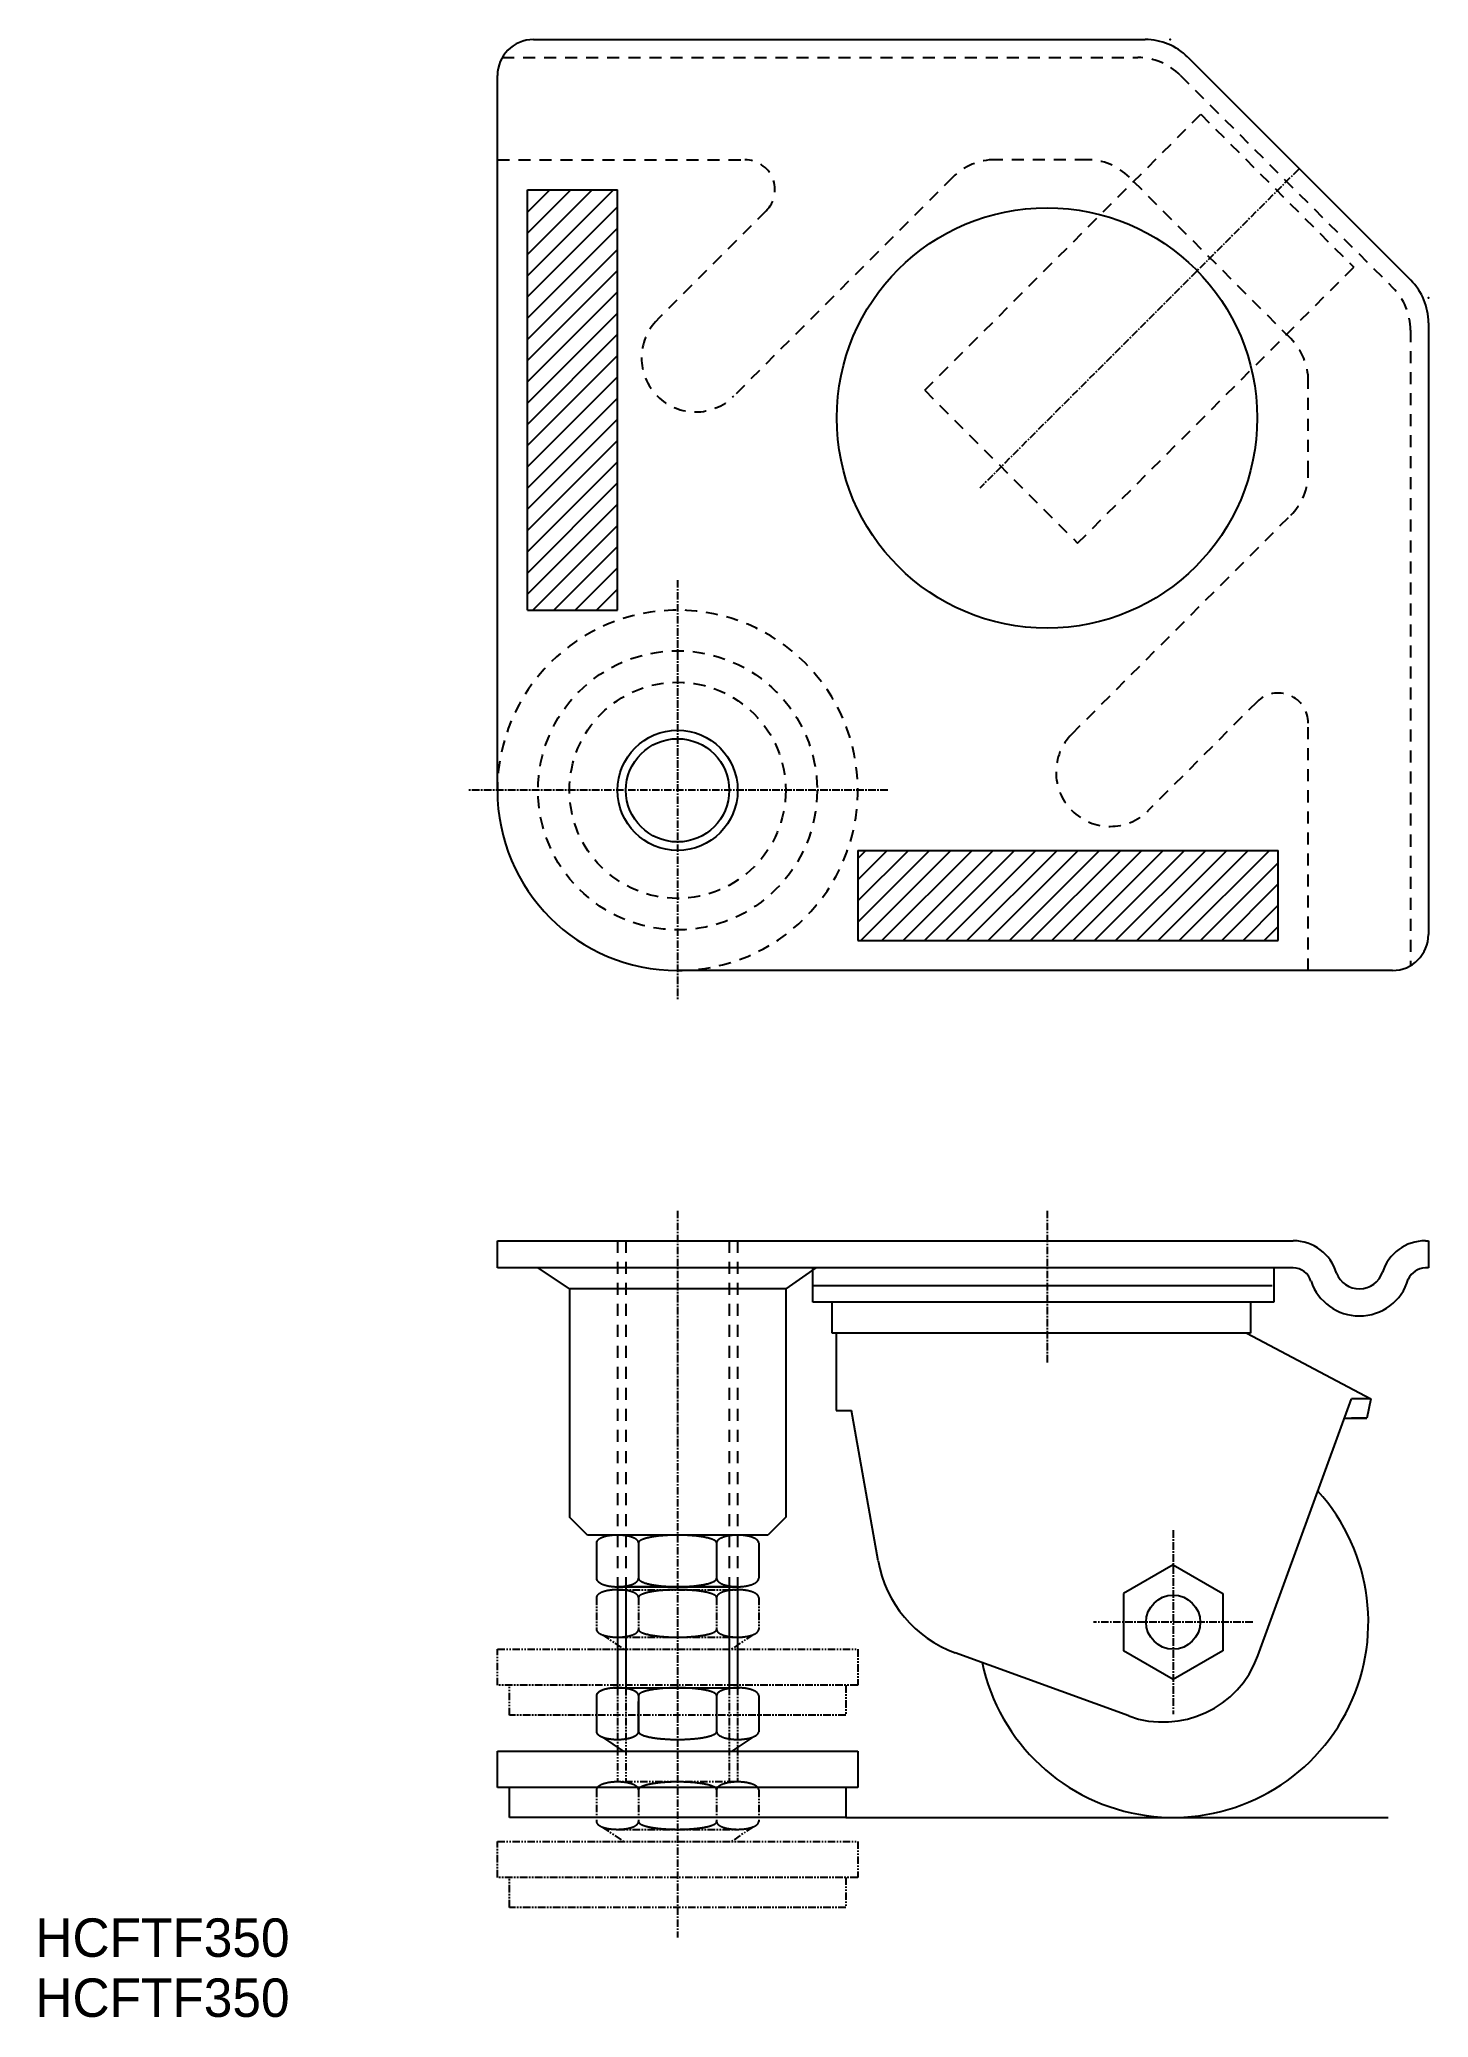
# Model space of a CAD drawing. Extents: x 1 to 232, y 0 to 329.
import ezdxf

# ---------------------------------------------------------------- set-up
doc = ezdxf.new("R2010")
doc.units = 0
for name, pattern in [('CENTER', [2, 1.25, -0.25, 0.25, -0.25]), ('DASHED', [3.5, 2, -1.5]), ('PHANTOM', [2.5, 1.25, -0.25, 0.25, -0.25, 0.25, -0.25])]:
    doc.linetypes.add(name, pattern=pattern)
doc.layers.get('0').update_dxf_attribs({"linetype": 'CONTINUOUS'})
doc.layers.add('CENTER', color=1, linetype='CENTER')

msp = doc.modelspace()

# ---------------------------------------------------------------- texts
at = {"color": 7, "linetype": 'CONTINUOUS'}
for p in [(0, 10), (0, 0)]:
    msp.add_text('HCFTF350', height=6.4, dxfattribs=at).set_placement(p)

# ---------------------------------------------------------------- linework, layer by layer
at = {"color": 3, "linetype": 'DASHED'}
for p, q in [((77.72, 326.22), (183.53, 326.22)), ((190.6, 323.29), (225.99, 287.91)), ((148.06, 270.82), (194.02, 316.78)), ((194.02, 316.78), (219.48, 291.32)), ((76.92, 309.22), (118.12, 309.22)), ((152.72, 306.29), (116.28, 269.86)), ((175.06, 309.22), (159.79, 309.22)), ((208.99, 279.43), (182.13, 306.29)), ((121.65, 300.69), (103.55, 282.59)), ((173.51, 245.36), (219.48, 291.32)), ((228.92, 280.84), (228.92, 175.03)), ((148.06, 270.82), (173.51, 245.36)), ((211.92, 257.09), (211.92, 272.36)), ((172.55, 213.59), (208.99, 250.02)), ((203.38, 218.96), (185.28, 200.86)), ((211.92, 174.22), (211.92, 215.42)), ((96.92, 129.22), (96.92, 71.62)), ((98.32, 129.22), (98.32, 71.62)), ((115.52, 129.22), (115.52, 71.62)), ((116.92, 129.22), (116.92, 71.62))]:
    msp.add_line(p, q, dxfattribs=at)
at = {"color": 7, "linetype": 'CONTINUOUS'}
for p, q in [((82.92, 329.22), (184.78, 329.22)), ((191.85, 326.29), (228.99, 289.15)), ((76.92, 204.22), (76.92, 323.22)), ((231.92, 282.08), (231.92, 180.22)), ((225.92, 174.22), (106.92, 174.22)), ((76.92, 124.72), (76.92, 129.22)), ((76.92, 129.22), (209.42, 129.22)), ((231.42, 129.22), (231.92, 129.22)), ((231.92, 129.22), (231.92, 124.72)), ((209.42, 124.72), (76.92, 124.72)), ((88.92, 121.22), (83.69, 124.72)), ((129.92, 124.72), (124.92, 121.22)), ((129.42, 119.01), (129.42, 124.72)), ((206.19, 124.72), (206.19, 119.01)), ((231.92, 124.72), (231.42, 124.72)), ((124.92, 121.22), (88.92, 121.22)), ((88.92, 121.22), (88.92, 83.22)), ((124.92, 121.22), (124.92, 83.22)), ((205.92, 121.72), (129.42, 121.72)), ((206.19, 119.01), (129.42, 119.01)), ((132.66, 113.85), (132.66, 119.01)), ((202.32, 119.01), (202.32, 113.85)), ((202.32, 113.85), (132.66, 113.85)), ((133.3, 113.85), (133.3, 102.24)), ((201.67, 113.85), (222.31, 102.88)), ((133.3, 102.24), (133.3, 100.95)), ((203.52, 60.12), (219.09, 102.88)), ((222.31, 102.88), (219.09, 102.88)), ((222.31, 102.88), (221.67, 99.66)), ((133.3, 100.95), (135.88, 100.95)), ((140.29, 75.93), (135.88, 100.95)), ((217.91, 99.66), (221.67, 99.66)), ((221.67, 99.66), (219.09, 99.66)), ((91.92, 80.22), (88.92, 83.22)), ((124.92, 83.22), (121.92, 80.22)), ((121.92, 80.22), (91.92, 80.22)), ((93.42, 78.92), (93.42, 73.02)), ((93.42, 77.92), (93.42, 73.02)), ((100.42, 78.92), (100.42, 73.02)), ((100.42, 77.92), (100.42, 73.02)), ((113.42, 78.92), (113.42, 73.02)), ((113.42, 77.92), (113.42, 73.02)), ((120.42, 78.92), (120.42, 73.02)), ((120.42, 77.92), (120.42, 73.02)), ((189.42, 75.27), (181.15, 70.49)), ((189.42, 75.27), (197.68, 70.49)), ((116.92, 71.62), (96.92, 71.62)), ((96.92, 71.62), (116.92, 71.62)), ((96.92, 71.62), (116.92, 71.62)), ((96.92, 71.62), (96.92, 54.77)), ((116.92, 71.62), (116.92, 54.79)), ((181.15, 70.49), (181.15, 60.95)), ((197.68, 70.49), (197.68, 60.95)), ((182.03, 50.1), (153.15, 60.61)), ((189.42, 56.18), (181.15, 60.95)), ((197.68, 60.95), (189.42, 56.18)), ((93.42, 53.49), (93.42, 51.99)), ((96.31, 54.77), (117.22, 54.79)), ((100.42, 53.49), (100.42, 51.99)), ((113.42, 53.49), (113.42, 47.49)), ((120.42, 53.49), (120.42, 51.99)), ((93.42, 52.49), (93.42, 47.49)), ((93.42, 52.49), (93.42, 47.49)), ((100.42, 52.49), (100.42, 47.49)), ((100.42, 47.49), (100.42, 52.49)), ((113.42, 52.49), (113.42, 47.49)), ((120.42, 52.49), (120.42, 47.49)), ((120.42, 52.49), (120.42, 47.49)), ((94.42, 46.58), (97.87, 44.22)), ((119.42, 46.58), (115.96, 44.22)), ((76.92, 38.22), (76.92, 44.22)), ((76.92, 44.22), (136.92, 44.22)), ((76.92, 38.22), (76.92, 44.22)), ((76.92, 38.22), (76.92, 44.22)), ((76.92, 44.22), (136.92, 44.22)), ((136.92, 44.22), (136.92, 38.22)), ((136.92, 44.22), (136.92, 38.22)), ((136.92, 44.22), (136.92, 38.22)), ((136.92, 38.22), (76.92, 38.22)), ((136.92, 38.22), (76.92, 38.22)), ((136.92, 38.22), (76.92, 38.22)), ((78.92, 33.22), (78.92, 38.22)), ((78.92, 33.22), (78.92, 38.22)), ((134.92, 38.22), (134.92, 33.22)), ((134.92, 38.22), (134.92, 33.22)), ((134.92, 33.22), (78.92, 33.22)), ((134.92, 33.22), (78.92, 33.22)), ((134.92, 33.22), (225.23, 33.22))]:
    msp.add_line(p, q, dxfattribs=at)
at = {"color": 3, "linetype": 'CONTINUOUS'}
for p, q in [((81.92, 234.22), (81.92, 304.22)), ((81.92, 304.22), (96.92, 304.22)), ((81.92, 304.04), (82.1, 304.22)), ((81.92, 300.51), (85.63, 304.22)), ((81.92, 296.97), (89.17, 304.22)), ((81.92, 293.44), (92.7, 304.22)), ((81.92, 289.9), (96.24, 304.22)), ((96.92, 234.22), (96.92, 304.22)), ((81.92, 286.36), (96.92, 301.36)), ((81.92, 282.83), (96.92, 297.83)), ((81.92, 279.29), (96.92, 294.29)), ((81.92, 275.76), (96.92, 290.76)), ((81.92, 272.22), (96.92, 287.22)), ((81.92, 268.69), (96.92, 283.69)), ((81.92, 265.15), (96.92, 280.15)), ((81.92, 261.62), (96.92, 276.62)), ((81.92, 258.08), (96.92, 273.08)), ((81.92, 254.54), (96.92, 269.54)), ((81.92, 251.01), (96.92, 266.01)), ((81.92, 247.47), (96.92, 262.47)), ((81.92, 243.94), (96.92, 258.94)), ((81.92, 240.4), (96.92, 255.4)), ((81.92, 236.87), (96.92, 251.87)), ((82.81, 234.22), (96.92, 248.33)), ((86.34, 234.22), (96.92, 244.8)), ((89.88, 234.22), (96.92, 241.26)), ((93.41, 234.22), (96.92, 237.72)), ((81.92, 234.22), (96.92, 234.22)), ((136.92, 194.22), (206.92, 194.22)), ((136.92, 194.22), (136.92, 179.22)), ((136.92, 192.87), (138.27, 194.22)), ((136.92, 189.34), (141.8, 194.22)), ((136.92, 185.8), (145.34, 194.22)), ((136.92, 182.27), (148.87, 194.22)), ((137.41, 179.22), (152.41, 194.22)), ((140.94, 179.22), (155.94, 194.22)), ((144.48, 179.22), (159.48, 194.22)), ((148.02, 179.22), (163.02, 194.22)), ((151.55, 179.22), (166.55, 194.22)), ((155.09, 179.22), (170.09, 194.22)), ((158.62, 179.22), (173.62, 194.22)), ((162.16, 179.22), (177.16, 194.22)), ((165.69, 179.22), (180.69, 194.22)), ((169.23, 179.22), (184.23, 194.22)), ((172.76, 179.22), (187.76, 194.22)), ((176.3, 179.22), (191.3, 194.22)), ((179.84, 179.22), (194.84, 194.22)), ((183.37, 179.22), (198.37, 194.22)), ((186.91, 179.22), (201.91, 194.22)), ((190.44, 179.22), (205.44, 194.22)), ((193.98, 179.22), (206.92, 192.16)), ((206.92, 179.22), (206.92, 194.22)), ((197.51, 179.22), (206.92, 188.63)), ((201.05, 179.22), (206.92, 185.09)), ((204.58, 179.22), (206.92, 181.55)), ((136.92, 179.22), (206.92, 179.22)), ((98.32, 71.62), (98.32, 54.77)), ((115.52, 71.62), (115.52, 54.79))]:
    msp.add_line(p, q, dxfattribs=at)
at = {"color": 3, "linetype": 'PHANTOM'}
for p, q in [((93.42, 69.82), (93.42, 64.52)), ((96.92, 71.12), (116.92, 71.12)), ((100.42, 69.82), (100.42, 64.52)), ((113.42, 69.82), (113.42, 64.52)), ((120.42, 69.82), (120.42, 64.52)), ((94.42, 63.61), (97.92, 61.22)), ((96.92, 63.22), (116.92, 63.22)), ((119.42, 63.61), (115.92, 61.22)), ((76.92, 55.22), (76.92, 61.22)), ((76.92, 61.22), (136.92, 61.22)), ((136.92, 61.22), (136.92, 55.22)), ((136.92, 55.22), (76.92, 55.22)), ((78.92, 50.22), (78.92, 55.22)), ((96.92, 54.77), (96.92, 39.12)), ((98.32, 54.77), (98.32, 39.12)), ((115.52, 54.79), (115.52, 39.12)), ((116.92, 54.79), (116.92, 39.12)), ((134.92, 55.22), (134.92, 50.22)), ((134.92, 50.22), (78.92, 50.22)), ((93.42, 37.82), (93.42, 32.52)), ((116.92, 39.12), (96.92, 39.12)), ((100.42, 37.82), (100.42, 32.52)), ((113.42, 37.82), (113.42, 32.52)), ((120.42, 37.82), (120.42, 32.52)), ((94.42, 31.61), (97.92, 29.22)), ((96.92, 31.22), (116.92, 31.22)), ((119.42, 31.61), (115.92, 29.22)), ((76.92, 23.22), (76.92, 29.22)), ((76.92, 29.22), (136.92, 29.22)), ((136.92, 29.22), (136.92, 23.22)), ((136.92, 23.22), (76.92, 23.22)), ((78.92, 18.22), (78.92, 23.22)), ((134.92, 23.22), (134.92, 18.22)), ((134.92, 18.22), (78.92, 18.22))]:
    msp.add_line(p, q, dxfattribs=at)
at = {"color": 7, "linetype": 'CONTINUOUS'}
for points in [[(100.42, 78.92, 0), (100.42, 78.95, 0), (100.41, 78.99, 0), (100.41, 79.02, 0), (100.4, 79.05, 0), (100.39, 79.08, 0), (100.38, 79.11, 0), (100.37, 79.14, 0), (100.35, 79.18, 0), (100.33, 79.21, 0), (100.31, 79.24, 0), (100.29, 79.27, 0), (100.27, 79.3, 0), (100.24, 79.33, 0), (100.21, 79.36, 0), (100.18, 79.39, 0), (100.15, 79.42, 0), (100.12, 79.45, 0), (100.08, 79.48, 0), (100.04, 79.51, 0), (100, 79.53, 0), (99.96, 79.56, 0), (99.92, 79.59, 0), (99.87, 79.62, 0), (99.83, 79.64, 0), (99.78, 79.67, 0), (99.73, 79.7, 0), (99.68, 79.72, 0), (99.62, 79.75, 0), (99.57, 79.77, 0), (99.51, 79.79, 0), (99.45, 79.82, 0), (99.39, 79.84, 0), (99.33, 79.86, 0), (99.27, 79.88, 0), (99.2, 79.91, 0), (99.14, 79.93, 0), (99.07, 79.95, 0), (99, 79.97, 0), (98.93, 79.98, 0), (98.86, 80, 0), (98.79, 80.02, 0), (98.72, 80.04, 0), (98.64, 80.05, 0), (98.57, 80.07, 0), (98.49, 80.08, 0), (98.41, 80.1, 0), (98.34, 80.11, 0), (98.26, 80.12, 0), (98.18, 80.13, 0), (98.1, 80.15, 0), (98.02, 80.16, 0), (97.93, 80.17, 0), (97.85, 80.17, 0), (97.77, 80.18, 0), (97.68, 80.19, 0), (97.6, 80.2, 0), (97.52, 80.2, 0), (97.43, 80.21, 0), (97.35, 80.21, 0), (97.26, 80.22, 0), (97.17, 80.22, 0), (97.09, 80.22, 0), (97, 80.22, 0), (96.92, 80.22, 0), (96.83, 80.22, 0), (96.75, 80.22, 0), (96.66, 80.22, 0), (96.57, 80.22, 0), (96.49, 80.21, 0), (96.4, 80.21, 0), (96.32, 80.2, 0), (96.23, 80.2, 0), (96.15, 80.19, 0), (96.07, 80.18, 0), (95.98, 80.17, 0), (95.9, 80.17, 0), (95.82, 80.16, 0), (95.74, 80.15, 0), (95.66, 80.13, 0), (95.58, 80.12, 0), (95.5, 80.11, 0), (95.42, 80.1, 0), (95.34, 80.08, 0), (95.27, 80.07, 0), (95.19, 80.05, 0), (95.12, 80.04, 0), (95.05, 80.02, 0), (94.97, 80, 0), (94.9, 79.98, 0), (94.83, 79.97, 0), (94.76, 79.95, 0), (94.7, 79.93, 0), (94.63, 79.91, 0), (94.57, 79.88, 0), (94.5, 79.86, 0), (94.44, 79.84, 0), (94.38, 79.82, 0), (94.32, 79.79, 0), (94.27, 79.77, 0), (94.21, 79.75, 0), (94.16, 79.72, 0), (94.11, 79.7, 0), (94.06, 79.67, 0), (94.01, 79.64, 0), (93.96, 79.62, 0), (93.92, 79.59, 0), (93.87, 79.56, 0), (93.83, 79.53, 0), (93.79, 79.51, 0), (93.75, 79.48, 0), (93.72, 79.45, 0), (93.68, 79.42, 0), (93.65, 79.39, 0), (93.62, 79.36, 0), (93.59, 79.33, 0), (93.57, 79.3, 0), (93.54, 79.27, 0), (93.52, 79.24, 0), (93.5, 79.21, 0), (93.48, 79.18, 0), (93.47, 79.14, 0), (93.46, 79.11, 0), (93.44, 79.08, 0), (93.43, 79.05, 0), (93.43, 79.02, 0), (93.42, 78.99, 0), (93.42, 78.95, 0), (93.42, 78.92, 0)], [(113.42, 78.92, 0), (113.42, 78.95, 0), (113.41, 78.99, 0), (113.4, 79.02, 0), (113.39, 79.05, 0), (113.37, 79.08, 0), (113.35, 79.11, 0), (113.32, 79.14, 0), (113.29, 79.18, 0), (113.26, 79.21, 0), (113.22, 79.24, 0), (113.18, 79.27, 0), (113.14, 79.3, 0), (113.09, 79.33, 0), (113.04, 79.36, 0), (112.98, 79.39, 0), (112.92, 79.42, 0), (112.86, 79.45, 0), (112.79, 79.48, 0), (112.72, 79.51, 0), (112.65, 79.53, 0), (112.57, 79.56, 0), (112.49, 79.59, 0), (112.41, 79.62, 0), (112.32, 79.64, 0), (112.23, 79.67, 0), (112.14, 79.7, 0), (112.04, 79.72, 0), (111.94, 79.75, 0), (111.84, 79.77, 0), (111.73, 79.79, 0), (111.62, 79.82, 0), (111.51, 79.84, 0), (111.4, 79.86, 0), (111.28, 79.88, 0), (111.16, 79.91, 0), (111.04, 79.93, 0), (110.92, 79.95, 0), (110.79, 79.97, 0), (110.66, 79.98, 0), (110.53, 80, 0), (110.39, 80.02, 0), (110.26, 80.04, 0), (110.12, 80.05, 0), (109.98, 80.07, 0), (109.84, 80.08, 0), (109.7, 80.1, 0), (109.55, 80.11, 0), (109.41, 80.12, 0), (109.26, 80.13, 0), (109.11, 80.15, 0), (108.96, 80.16, 0), (108.8, 80.17, 0), (108.65, 80.17, 0), (108.5, 80.18, 0), (108.34, 80.19, 0), (108.19, 80.2, 0), (108.03, 80.2, 0), (107.87, 80.21, 0), (107.71, 80.21, 0), (107.56, 80.22, 0), (107.4, 80.22, 0), (107.24, 80.22, 0), (107.08, 80.22, 0), (106.92, 80.22, 0), (106.76, 80.22, 0), (106.6, 80.22, 0), (106.44, 80.22, 0), (106.28, 80.22, 0), (106.12, 80.21, 0), (105.96, 80.21, 0), (105.81, 80.2, 0), (105.65, 80.2, 0), (105.49, 80.19, 0), (105.34, 80.18, 0), (105.18, 80.17, 0), (105.03, 80.17, 0), (104.88, 80.16, 0), (104.73, 80.15, 0), (104.58, 80.13, 0), (104.43, 80.12, 0), (104.28, 80.11, 0), (104.14, 80.1, 0), (104, 80.08, 0), (103.85, 80.07, 0), (103.71, 80.05, 0), (103.58, 80.04, 0), (103.44, 80.02, 0), (103.31, 80, 0), (103.17, 79.98, 0), (103.05, 79.97, 0), (102.92, 79.95, 0), (102.79, 79.93, 0), (102.67, 79.91, 0), (102.55, 79.88, 0), (102.44, 79.86, 0), (102.32, 79.84, 0), (102.21, 79.82, 0), (102.1, 79.79, 0), (102, 79.77, 0), (101.89, 79.75, 0), (101.79, 79.72, 0), (101.7, 79.7, 0), (101.6, 79.67, 0), (101.51, 79.64, 0), (101.43, 79.62, 0), (101.34, 79.59, 0), (101.26, 79.56, 0), (101.19, 79.53, 0), (101.11, 79.51, 0), (101.04, 79.48, 0), (100.97, 79.45, 0), (100.91, 79.42, 0), (100.85, 79.39, 0), (100.8, 79.36, 0), (100.75, 79.33, 0), (100.7, 79.3, 0), (100.65, 79.27, 0), (100.61, 79.24, 0), (100.58, 79.21, 0), (100.54, 79.18, 0), (100.51, 79.14, 0), (100.49, 79.11, 0), (100.47, 79.08, 0), (100.45, 79.05, 0), (100.44, 79.02, 0), (100.42, 78.99, 0), (100.42, 78.95, 0), (100.42, 78.92, 0)], [(120.42, 78.92, 0), (120.42, 78.95, 0), (120.41, 78.99, 0), (120.41, 79.02, 0), (120.4, 79.05, 0), (120.39, 79.08, 0), (120.38, 79.11, 0), (120.37, 79.14, 0), (120.35, 79.18, 0), (120.33, 79.21, 0), (120.31, 79.24, 0), (120.29, 79.27, 0), (120.27, 79.3, 0), (120.24, 79.33, 0), (120.21, 79.36, 0), (120.18, 79.39, 0), (120.15, 79.42, 0), (120.12, 79.45, 0), (120.08, 79.48, 0), (120.04, 79.51, 0), (120, 79.53, 0), (119.96, 79.56, 0), (119.92, 79.59, 0), (119.87, 79.62, 0), (119.83, 79.64, 0), (119.78, 79.67, 0), (119.73, 79.7, 0), (119.68, 79.72, 0), (119.62, 79.75, 0), (119.57, 79.77, 0), (119.51, 79.79, 0), (119.45, 79.82, 0), (119.39, 79.84, 0), (119.33, 79.86, 0), (119.27, 79.88, 0), (119.2, 79.91, 0), (119.14, 79.93, 0), (119.07, 79.95, 0), (119, 79.97, 0), (118.93, 79.98, 0), (118.86, 80, 0), (118.79, 80.02, 0), (118.72, 80.04, 0), (118.64, 80.05, 0), (118.57, 80.07, 0), (118.49, 80.08, 0), (118.41, 80.1, 0), (118.34, 80.11, 0), (118.26, 80.12, 0), (118.18, 80.13, 0), (118.1, 80.15, 0), (118.02, 80.16, 0), (117.93, 80.17, 0), (117.85, 80.17, 0), (117.77, 80.18, 0), (117.68, 80.19, 0), (117.6, 80.2, 0), (117.52, 80.2, 0), (117.43, 80.21, 0), (117.35, 80.21, 0), (117.26, 80.22, 0), (117.17, 80.22, 0), (117.09, 80.22, 0), (117, 80.22, 0), (116.92, 80.22, 0), (116.83, 80.22, 0), (116.75, 80.22, 0), (116.66, 80.22, 0), (116.57, 80.22, 0), (116.49, 80.21, 0), (116.4, 80.21, 0), (116.32, 80.2, 0), (116.23, 80.2, 0), (116.15, 80.19, 0), (116.07, 80.18, 0), (115.98, 80.17, 0), (115.9, 80.17, 0), (115.82, 80.16, 0), (115.74, 80.15, 0), (115.66, 80.13, 0), (115.58, 80.12, 0), (115.5, 80.11, 0), (115.42, 80.1, 0), (115.34, 80.08, 0), (115.27, 80.07, 0), (115.19, 80.05, 0), (115.12, 80.04, 0), (115.05, 80.02, 0), (114.97, 80, 0), (114.9, 79.98, 0), (114.83, 79.97, 0), (114.76, 79.95, 0), (114.7, 79.93, 0), (114.63, 79.91, 0), (114.57, 79.88, 0), (114.5, 79.86, 0), (114.44, 79.84, 0), (114.38, 79.82, 0), (114.32, 79.79, 0), (114.27, 79.77, 0), (114.21, 79.75, 0), (114.16, 79.72, 0), (114.11, 79.7, 0), (114.06, 79.67, 0), (114.01, 79.64, 0), (113.96, 79.62, 0), (113.92, 79.59, 0), (113.87, 79.56, 0), (113.83, 79.53, 0), (113.79, 79.51, 0), (113.75, 79.48, 0), (113.72, 79.45, 0), (113.68, 79.42, 0), (113.65, 79.39, 0), (113.62, 79.36, 0), (113.59, 79.33, 0), (113.57, 79.3, 0), (113.54, 79.27, 0), (113.52, 79.24, 0), (113.5, 79.21, 0), (113.48, 79.18, 0), (113.47, 79.14, 0), (113.45, 79.11, 0), (113.44, 79.08, 0), (113.43, 79.05, 0), (113.43, 79.02, 0), (113.42, 78.99, 0), (113.42, 78.95, 0), (113.42, 78.92, 0)], [(93.42, 73.02, 0), (93.42, 72.99, 0), (93.42, 72.95, 0), (93.43, 72.92, 0), (93.43, 72.88, 0), (93.44, 72.85, 0), (93.46, 72.82, 0), (93.47, 72.78, 0), (93.48, 72.75, 0), (93.5, 72.71, 0), (93.52, 72.68, 0), (93.54, 72.65, 0), (93.57, 72.62, 0), (93.59, 72.58, 0), (93.62, 72.55, 0), (93.65, 72.52, 0), (93.68, 72.49, 0), (93.72, 72.45, 0), (93.75, 72.42, 0), (93.79, 72.39, 0), (93.83, 72.36, 0), (93.87, 72.33, 0), (93.92, 72.3, 0), (93.96, 72.27, 0), (94.01, 72.24, 0), (94.06, 72.22, 0), (94.11, 72.19, 0), (94.16, 72.16, 0), (94.21, 72.13, 0), (94.27, 72.11, 0), (94.32, 72.08, 0), (94.38, 72.06, 0), (94.44, 72.03, 0), (94.5, 72.01, 0), (94.57, 71.98, 0), (94.63, 71.96, 0), (94.7, 71.94, 0), (94.76, 71.92, 0), (94.83, 71.9, 0), (94.9, 71.88, 0), (94.97, 71.86, 0), (95.05, 71.84, 0), (95.12, 71.82, 0), (95.19, 71.8, 0), (95.27, 71.79, 0), (95.34, 71.77, 0), (95.42, 71.76, 0), (95.5, 71.74, 0), (95.58, 71.73, 0), (95.66, 71.72, 0), (95.74, 71.7, 0), (95.82, 71.69, 0), (95.9, 71.68, 0), (95.98, 71.67, 0), (96.07, 71.66, 0), (96.15, 71.66, 0), (96.23, 71.65, 0), (96.32, 71.64, 0), (96.4, 71.64, 0), (96.49, 71.63, 0), (96.57, 71.63, 0), (96.66, 71.63, 0), (96.75, 71.62, 0), (96.83, 71.62, 0), (96.92, 71.62, 0), (97, 71.62, 0), (97.09, 71.62, 0), (97.17, 71.63, 0), (97.26, 71.63, 0), (97.35, 71.63, 0), (97.43, 71.64, 0), (97.52, 71.64, 0), (97.6, 71.65, 0), (97.68, 71.66, 0), (97.77, 71.66, 0), (97.85, 71.67, 0), (97.93, 71.68, 0), (98.02, 71.69, 0), (98.1, 71.7, 0), (98.18, 71.72, 0), (98.26, 71.73, 0), (98.34, 71.74, 0), (98.41, 71.76, 0), (98.49, 71.77, 0), (98.57, 71.79, 0), (98.64, 71.8, 0), (98.72, 71.82, 0), (98.79, 71.84, 0), (98.86, 71.86, 0), (98.93, 71.88, 0), (99, 71.9, 0), (99.07, 71.92, 0), (99.14, 71.94, 0), (99.2, 71.96, 0), (99.27, 71.98, 0), (99.33, 72.01, 0), (99.39, 72.03, 0), (99.45, 72.06, 0), (99.51, 72.08, 0), (99.57, 72.11, 0), (99.62, 72.13, 0), (99.68, 72.16, 0), (99.73, 72.19, 0), (99.78, 72.22, 0), (99.83, 72.24, 0), (99.87, 72.27, 0), (99.92, 72.3, 0), (99.96, 72.33, 0), (100, 72.36, 0), (100.04, 72.39, 0), (100.08, 72.42, 0), (100.12, 72.45, 0), (100.15, 72.49, 0), (100.18, 72.52, 0), (100.21, 72.55, 0), (100.24, 72.58, 0), (100.27, 72.62, 0), (100.29, 72.65, 0), (100.31, 72.68, 0), (100.33, 72.71, 0), (100.35, 72.75, 0), (100.37, 72.78, 0), (100.38, 72.82, 0), (100.39, 72.85, 0), (100.4, 72.88, 0), (100.41, 72.92, 0), (100.41, 72.95, 0), (100.42, 72.99, 0), (100.42, 73.02, 0)], [(100.42, 73.02, 0), (100.42, 72.99, 0), (100.42, 72.95, 0), (100.44, 72.92, 0), (100.45, 72.88, 0), (100.47, 72.85, 0), (100.49, 72.82, 0), (100.51, 72.78, 0), (100.54, 72.75, 0), (100.58, 72.71, 0), (100.61, 72.68, 0), (100.65, 72.65, 0), (100.7, 72.62, 0), (100.75, 72.58, 0), (100.8, 72.55, 0), (100.85, 72.52, 0), (100.91, 72.49, 0), (100.97, 72.45, 0), (101.04, 72.42, 0), (101.11, 72.39, 0), (101.19, 72.36, 0), (101.26, 72.33, 0), (101.34, 72.3, 0), (101.43, 72.27, 0), (101.51, 72.24, 0), (101.6, 72.22, 0), (101.7, 72.19, 0), (101.79, 72.16, 0), (101.89, 72.13, 0), (102, 72.11, 0), (102.1, 72.08, 0), (102.21, 72.06, 0), (102.32, 72.03, 0), (102.44, 72.01, 0), (102.55, 71.98, 0), (102.67, 71.96, 0), (102.79, 71.94, 0), (102.92, 71.92, 0), (103.05, 71.9, 0), (103.17, 71.88, 0), (103.31, 71.86, 0), (103.44, 71.84, 0), (103.58, 71.82, 0), (103.71, 71.8, 0), (103.85, 71.79, 0), (104, 71.77, 0), (104.14, 71.76, 0), (104.28, 71.74, 0), (104.43, 71.73, 0), (104.58, 71.72, 0), (104.73, 71.7, 0), (104.88, 71.69, 0), (105.03, 71.68, 0), (105.18, 71.67, 0), (105.34, 71.66, 0), (105.49, 71.66, 0), (105.65, 71.65, 0), (105.81, 71.64, 0), (105.96, 71.64, 0), (106.12, 71.63, 0), (106.28, 71.63, 0), (106.44, 71.63, 0), (106.6, 71.62, 0), (106.76, 71.62, 0), (106.92, 71.62, 0), (107.08, 71.62, 0), (107.24, 71.62, 0), (107.4, 71.63, 0), (107.56, 71.63, 0), (107.71, 71.63, 0), (107.87, 71.64, 0), (108.03, 71.64, 0), (108.19, 71.65, 0), (108.34, 71.66, 0), (108.5, 71.66, 0), (108.65, 71.67, 0), (108.8, 71.68, 0), (108.96, 71.69, 0), (109.11, 71.7, 0), (109.26, 71.72, 0), (109.41, 71.73, 0), (109.55, 71.74, 0), (109.7, 71.76, 0), (109.84, 71.77, 0), (109.98, 71.79, 0), (110.12, 71.8, 0), (110.26, 71.82, 0), (110.39, 71.84, 0), (110.53, 71.86, 0), (110.66, 71.88, 0), (110.79, 71.9, 0), (110.92, 71.92, 0), (111.04, 71.94, 0), (111.16, 71.96, 0), (111.28, 71.98, 0), (111.4, 72.01, 0), (111.51, 72.03, 0), (111.62, 72.06, 0), (111.73, 72.08, 0), (111.84, 72.11, 0), (111.94, 72.13, 0), (112.04, 72.16, 0), (112.14, 72.19, 0), (112.23, 72.22, 0), (112.32, 72.24, 0), (112.41, 72.27, 0), (112.49, 72.3, 0), (112.57, 72.33, 0), (112.65, 72.36, 0), (112.72, 72.39, 0), (112.79, 72.42, 0), (112.86, 72.45, 0), (112.92, 72.49, 0), (112.98, 72.52, 0), (113.04, 72.55, 0), (113.09, 72.58, 0), (113.14, 72.62, 0), (113.18, 72.65, 0), (113.22, 72.68, 0), (113.26, 72.71, 0), (113.29, 72.75, 0), (113.32, 72.78, 0), (113.35, 72.82, 0), (113.37, 72.85, 0), (113.39, 72.88, 0), (113.4, 72.92, 0), (113.41, 72.95, 0), (113.42, 72.99, 0), (113.42, 73.02, 0)], [(113.42, 73.02, 0), (113.42, 72.99, 0), (113.42, 72.95, 0), (113.43, 72.92, 0), (113.43, 72.88, 0), (113.44, 72.85, 0), (113.45, 72.82, 0), (113.47, 72.78, 0), (113.48, 72.75, 0), (113.5, 72.71, 0), (113.52, 72.68, 0), (113.54, 72.65, 0), (113.57, 72.62, 0), (113.59, 72.58, 0), (113.62, 72.55, 0), (113.65, 72.52, 0), (113.68, 72.49, 0), (113.72, 72.45, 0), (113.75, 72.42, 0), (113.79, 72.39, 0), (113.83, 72.36, 0), (113.87, 72.33, 0), (113.92, 72.3, 0), (113.96, 72.27, 0), (114.01, 72.24, 0), (114.06, 72.22, 0), (114.11, 72.19, 0), (114.16, 72.16, 0), (114.21, 72.13, 0), (114.27, 72.11, 0), (114.32, 72.08, 0), (114.38, 72.06, 0), (114.44, 72.03, 0), (114.5, 72.01, 0), (114.57, 71.98, 0), (114.63, 71.96, 0), (114.7, 71.94, 0), (114.76, 71.92, 0), (114.83, 71.9, 0), (114.9, 71.88, 0), (114.97, 71.86, 0), (115.05, 71.84, 0), (115.12, 71.82, 0), (115.19, 71.8, 0), (115.27, 71.79, 0), (115.34, 71.77, 0), (115.42, 71.76, 0), (115.5, 71.74, 0), (115.58, 71.73, 0), (115.66, 71.72, 0), (115.74, 71.7, 0), (115.82, 71.69, 0), (115.9, 71.68, 0), (115.98, 71.67, 0), (116.07, 71.66, 0), (116.15, 71.66, 0), (116.23, 71.65, 0), (116.32, 71.64, 0), (116.4, 71.64, 0), (116.49, 71.63, 0), (116.57, 71.63, 0), (116.66, 71.63, 0), (116.75, 71.62, 0), (116.83, 71.62, 0), (116.92, 71.62, 0), (117, 71.62, 0), (117.09, 71.62, 0), (117.17, 71.63, 0), (117.26, 71.63, 0), (117.35, 71.63, 0), (117.43, 71.64, 0), (117.52, 71.64, 0), (117.6, 71.65, 0), (117.68, 71.66, 0), (117.77, 71.66, 0), (117.85, 71.67, 0), (117.93, 71.68, 0), (118.02, 71.69, 0), (118.1, 71.7, 0), (118.18, 71.72, 0), (118.26, 71.73, 0), (118.34, 71.74, 0), (118.41, 71.76, 0), (118.49, 71.77, 0), (118.57, 71.79, 0), (118.64, 71.8, 0), (118.72, 71.82, 0), (118.79, 71.84, 0), (118.86, 71.86, 0), (118.93, 71.88, 0), (119, 71.9, 0), (119.07, 71.92, 0), (119.14, 71.94, 0), (119.2, 71.96, 0), (119.27, 71.98, 0), (119.33, 72.01, 0), (119.39, 72.03, 0), (119.45, 72.06, 0), (119.51, 72.08, 0), (119.57, 72.11, 0), (119.62, 72.13, 0), (119.68, 72.16, 0), (119.73, 72.19, 0), (119.78, 72.22, 0), (119.83, 72.24, 0), (119.87, 72.27, 0), (119.92, 72.3, 0), (119.96, 72.33, 0), (120, 72.36, 0), (120.04, 72.39, 0), (120.08, 72.42, 0), (120.12, 72.45, 0), (120.15, 72.49, 0), (120.18, 72.52, 0), (120.21, 72.55, 0), (120.24, 72.58, 0), (120.27, 72.62, 0), (120.29, 72.65, 0), (120.31, 72.68, 0), (120.33, 72.71, 0), (120.35, 72.75, 0), (120.37, 72.78, 0), (120.38, 72.82, 0), (120.39, 72.85, 0), (120.4, 72.88, 0), (120.41, 72.92, 0), (120.41, 72.95, 0), (120.42, 72.99, 0), (120.42, 73.02, 0)], [(100.42, 53.49, 0), (100.42, 53.52, 0), (100.41, 53.56, 0), (100.41, 53.59, 0), (100.4, 53.62, 0), (100.39, 53.65, 0), (100.38, 53.68, 0), (100.37, 53.71, 0), (100.35, 53.75, 0), (100.33, 53.78, 0), (100.31, 53.81, 0), (100.29, 53.84, 0), (100.27, 53.87, 0), (100.24, 53.9, 0), (100.21, 53.93, 0), (100.18, 53.96, 0), (100.15, 53.99, 0), (100.12, 54.02, 0), (100.08, 54.05, 0), (100.04, 54.08, 0), (100, 54.11, 0), (99.96, 54.13, 0), (99.92, 54.16, 0), (99.87, 54.19, 0), (99.83, 54.21, 0), (99.78, 54.24, 0), (99.73, 54.27, 0), (99.68, 54.29, 0), (99.62, 54.32, 0), (99.57, 54.34, 0), (99.51, 54.37, 0), (99.45, 54.39, 0), (99.39, 54.41, 0), (99.33, 54.43, 0), (99.27, 54.46, 0), (99.2, 54.48, 0), (99.14, 54.5, 0), (99.07, 54.52, 0), (99, 54.54, 0), (98.93, 54.56, 0), (98.86, 54.57, 0), (98.79, 54.59, 0), (98.72, 54.61, 0), (98.64, 54.62, 0), (98.57, 54.64, 0), (98.49, 54.65, 0), (98.41, 54.67, 0), (98.34, 54.68, 0), (98.26, 54.69, 0), (98.18, 54.71, 0), (98.1, 54.72, 0), (98.02, 54.73, 0), (97.93, 54.74, 0), (97.85, 54.75, 0), (97.77, 54.75, 0), (97.68, 54.76, 0), (97.6, 54.77, 0), (97.52, 54.77, 0), (97.43, 54.78, 0), (97.35, 54.78, 0), (97.26, 54.79, 0), (97.17, 54.79, 0), (97.09, 54.79, 0), (97, 54.79, 0), (96.92, 54.79, 0), (96.83, 54.79, 0), (96.75, 54.79, 0), (96.66, 54.79, 0), (96.57, 54.79, 0), (96.49, 54.78, 0), (96.4, 54.78, 0), (96.32, 54.77, 0), (96.23, 54.77, 0), (96.15, 54.76, 0), (96.07, 54.75, 0), (95.98, 54.75, 0), (95.9, 54.74, 0), (95.82, 54.73, 0), (95.74, 54.72, 0), (95.66, 54.71, 0), (95.58, 54.69, 0), (95.5, 54.68, 0), (95.42, 54.67, 0), (95.34, 54.65, 0), (95.27, 54.64, 0), (95.19, 54.62, 0), (95.12, 54.61, 0), (95.05, 54.59, 0), (94.97, 54.57, 0), (94.9, 54.56, 0), (94.83, 54.54, 0), (94.76, 54.52, 0), (94.7, 54.5, 0), (94.63, 54.48, 0), (94.57, 54.46, 0), (94.5, 54.43, 0), (94.44, 54.41, 0), (94.38, 54.39, 0), (94.32, 54.37, 0), (94.27, 54.34, 0), (94.21, 54.32, 0), (94.16, 54.29, 0), (94.11, 54.27, 0), (94.06, 54.24, 0), (94.01, 54.21, 0), (93.96, 54.19, 0), (93.92, 54.16, 0), (93.87, 54.13, 0), (93.83, 54.11, 0), (93.79, 54.08, 0), (93.75, 54.05, 0), (93.72, 54.02, 0), (93.68, 53.99, 0), (93.65, 53.96, 0), (93.62, 53.93, 0), (93.59, 53.9, 0), (93.57, 53.87, 0), (93.54, 53.84, 0), (93.52, 53.81, 0), (93.5, 53.78, 0), (93.48, 53.75, 0), (93.47, 53.71, 0), (93.46, 53.68, 0), (93.44, 53.65, 0), (93.43, 53.62, 0), (93.43, 53.59, 0), (93.42, 53.56, 0), (93.42, 53.52, 0), (93.42, 53.49, 0)], [(96.92, 54.79, 0), (96.87, 54.79, 0), (96.83, 54.79, 0), (96.79, 54.79, 0), (96.75, 54.79, 0), (96.7, 54.79, 0), (96.66, 54.79, 0), (96.62, 54.79, 0), (96.57, 54.79, 0), (96.53, 54.78, 0), (96.49, 54.78, 0), (96.45, 54.78, 0), (96.4, 54.78, 0), (96.36, 54.78, 0), (96.32, 54.77, 0), (96.28, 54.77, 0), (96.23, 54.77, 0), (96.19, 54.76, 0), (96.15, 54.76, 0), (96.11, 54.76, 0), (96.07, 54.75, 0), (96.03, 54.75, 0), (95.98, 54.75, 0), (95.94, 54.74, 0), (95.9, 54.74, 0), (95.86, 54.73, 0), (95.82, 54.73, 0), (95.78, 54.72, 0), (95.74, 54.72, 0), (95.7, 54.71, 0), (95.66, 54.71, 0), (95.62, 54.7, 0), (95.58, 54.69, 0), (95.54, 54.69, 0), (95.5, 54.68, 0), (95.46, 54.67, 0), (95.42, 54.67, 0), (95.38, 54.66, 0), (95.34, 54.65, 0), (95.31, 54.65, 0), (95.27, 54.64, 0), (95.23, 54.63, 0), (95.19, 54.62, 0), (95.16, 54.62, 0), (95.12, 54.61, 0), (95.08, 54.6, 0), (95.05, 54.59, 0), (95.01, 54.58, 0), (94.97, 54.57, 0), (94.94, 54.56, 0), (94.9, 54.56, 0), (94.87, 54.55, 0), (94.83, 54.54, 0), (94.8, 54.53, 0), (94.76, 54.52, 0), (94.73, 54.51, 0), (94.7, 54.5, 0), (94.66, 54.49, 0), (94.63, 54.48, 0), (94.6, 54.47, 0), (94.57, 54.46, 0), (94.54, 54.45, 0), (94.5, 54.43, 0), (94.47, 54.42, 0), (94.44, 54.41, 0), (94.41, 54.4, 0), (94.38, 54.39, 0), (94.35, 54.38, 0), (94.32, 54.37, 0), (94.3, 54.35, 0), (94.27, 54.34, 0), (94.24, 54.33, 0), (94.21, 54.32, 0), (94.18, 54.3, 0), (94.16, 54.29, 0), (94.13, 54.28, 0), (94.11, 54.27, 0), (94.08, 54.25, 0), (94.06, 54.24, 0), (94.03, 54.23, 0), (94.01, 54.21, 0), (93.98, 54.2, 0), (93.96, 54.19, 0), (93.94, 54.17, 0), (93.92, 54.16, 0), (93.89, 54.15, 0), (93.87, 54.13, 0), (93.85, 54.12, 0), (93.83, 54.11, 0), (93.81, 54.09, 0), (93.79, 54.08, 0), (93.77, 54.06, 0), (93.75, 54.05, 0), (93.74, 54.03, 0), (93.72, 54.02, 0), (93.7, 54, 0), (93.68, 53.99, 0), (93.67, 53.98, 0), (93.65, 53.96, 0), (93.64, 53.95, 0), (93.62, 53.93, 0), (93.61, 53.92, 0), (93.59, 53.9, 0), (93.58, 53.89, 0), (93.57, 53.87, 0), (93.56, 53.85, 0), (93.54, 53.84, 0), (93.53, 53.82, 0), (93.52, 53.81, 0), (93.51, 53.79, 0), (93.5, 53.78, 0), (93.49, 53.76, 0), (93.48, 53.75, 0), (93.48, 53.73, 0), (93.47, 53.71, 0), (93.46, 53.7, 0), (93.46, 53.68, 0), (93.45, 53.67, 0), (93.44, 53.65, 0), (93.44, 53.64, 0), (93.43, 53.62, 0), (93.43, 53.6, 0), (93.43, 53.59, 0), (93.42, 53.57, 0), (93.42, 53.56, 0), (93.42, 53.54, 0), (93.42, 53.52, 0), (93.42, 53.51, 0), (93.42, 53.49, 0)], [(100.42, 53.49, 0), (100.42, 53.52, 0), (100.41, 53.55, 0), (100.41, 53.58, 0), (100.4, 53.61, 0), (100.39, 53.64, 0), (100.39, 53.67, 0), (100.37, 53.7, 0), (100.36, 53.73, 0), (100.34, 53.76, 0), (100.33, 53.79, 0), (100.31, 53.81, 0), (100.29, 53.84, 0), (100.27, 53.87, 0), (100.24, 53.9, 0), (100.22, 53.93, 0), (100.19, 53.95, 0), (100.16, 53.98, 0), (100.13, 54.01, 0), (100.1, 54.04, 0), (100.06, 54.06, 0), (100.03, 54.09, 0), (99.99, 54.12, 0), (99.95, 54.14, 0), (99.91, 54.17, 0), (99.87, 54.19, 0), (99.82, 54.22, 0), (99.78, 54.24, 0), (99.73, 54.27, 0), (99.68, 54.29, 0), (99.64, 54.31, 0), (99.58, 54.33, 0), (99.53, 54.36, 0), (99.48, 54.38, 0), (99.42, 54.4, 0), (99.37, 54.42, 0), (99.31, 54.44, 0), (99.25, 54.46, 0), (99.19, 54.48, 0), (99.13, 54.5, 0), (99.07, 54.52, 0), (99.01, 54.54, 0), (98.94, 54.55, 0), (98.88, 54.57, 0), (98.81, 54.59, 0), (98.74, 54.6, 0), (98.67, 54.62, 0), (98.6, 54.63, 0), (98.53, 54.65, 0), (98.46, 54.66, 0), (98.39, 54.67, 0), (98.32, 54.68, 0), (98.25, 54.7, 0), (98.17, 54.71, 0), (98.1, 54.72, 0), (98.02, 54.73, 0), (97.95, 54.74, 0), (97.87, 54.74, 0), (97.79, 54.75, 0), (97.72, 54.76, 0), (97.64, 54.76, 0), (97.56, 54.77, 0), (97.48, 54.78, 0), (97.4, 54.78, 0), (97.32, 54.78, 0), (97.25, 54.79, 0), (97.17, 54.79, 0), (97.09, 54.79, 0), (97.01, 54.79, 0), (96.93, 54.79, 0), (96.85, 54.79, 0), (96.77, 54.79, 0), (96.69, 54.79, 0), (96.61, 54.79, 0), (96.53, 54.78, 0), (96.45, 54.78, 0), (96.37, 54.78, 0), (96.29, 54.77, 0), (96.22, 54.77, 0), (96.14, 54.76, 0), (96.06, 54.75, 0), (95.98, 54.75, 0), (95.91, 54.74, 0), (95.83, 54.73, 0), (95.76, 54.72, 0), (95.68, 54.71, 0), (95.61, 54.7, 0), (95.53, 54.69, 0), (95.46, 54.67, 0), (95.39, 54.66, 0), (95.32, 54.65, 0), (95.25, 54.64, 0), (95.18, 54.62, 0), (95.11, 54.61, 0), (95.04, 54.59, 0), (94.98, 54.57, 0), (94.91, 54.56, 0), (94.85, 54.54, 0), (94.78, 54.52, 0), (94.72, 54.5, 0), (94.66, 54.49, 0), (94.6, 54.47, 0), (94.54, 54.45, 0), (94.48, 54.43, 0), (94.43, 54.41, 0), (94.37, 54.38, 0), (94.32, 54.36, 0), (94.26, 54.34, 0), (94.21, 54.32, 0), (94.16, 54.29, 0), (94.11, 54.27, 0), (94.07, 54.25, 0), (94.02, 54.22, 0), (93.98, 54.2, 0), (93.94, 54.17, 0), (93.89, 54.15, 0), (93.86, 54.12, 0), (93.82, 54.1, 0), (93.78, 54.07, 0), (93.75, 54.04, 0), (93.71, 54.02, 0), (93.68, 53.99, 0), (93.65, 53.96, 0), (93.63, 53.93, 0), (93.6, 53.91, 0), (93.57, 53.88, 0), (93.55, 53.85, 0), (93.53, 53.82, 0), (93.51, 53.79, 0)], [(113.42, 53.49, 0), (113.42, 53.52, 0), (113.41, 53.56, 0), (113.4, 53.59, 0), (113.39, 53.62, 0), (113.37, 53.65, 0), (113.35, 53.68, 0), (113.32, 53.71, 0), (113.29, 53.75, 0), (113.26, 53.78, 0), (113.22, 53.81, 0), (113.18, 53.84, 0), (113.14, 53.87, 0), (113.09, 53.9, 0), (113.04, 53.93, 0), (112.98, 53.96, 0), (112.92, 53.99, 0), (112.86, 54.02, 0), (112.79, 54.05, 0), (112.72, 54.08, 0), (112.65, 54.11, 0), (112.57, 54.13, 0), (112.49, 54.16, 0), (112.41, 54.19, 0), (112.32, 54.21, 0), (112.23, 54.24, 0), (112.14, 54.27, 0), (112.04, 54.29, 0), (111.94, 54.32, 0), (111.84, 54.34, 0), (111.73, 54.37, 0), (111.62, 54.39, 0), (111.51, 54.41, 0), (111.4, 54.43, 0), (111.28, 54.46, 0), (111.16, 54.48, 0), (111.04, 54.5, 0), (110.92, 54.52, 0), (110.79, 54.54, 0), (110.66, 54.56, 0), (110.53, 54.57, 0), (110.39, 54.59, 0), (110.26, 54.61, 0), (110.12, 54.62, 0), (109.98, 54.64, 0), (109.84, 54.65, 0), (109.7, 54.67, 0), (109.55, 54.68, 0), (109.41, 54.69, 0), (109.26, 54.71, 0), (109.11, 54.72, 0), (108.96, 54.73, 0), (108.8, 54.74, 0), (108.65, 54.75, 0), (108.5, 54.75, 0), (108.34, 54.76, 0), (108.19, 54.77, 0), (108.03, 54.77, 0), (107.87, 54.78, 0), (107.71, 54.78, 0), (107.56, 54.79, 0), (107.4, 54.79, 0), (107.24, 54.79, 0), (107.08, 54.79, 0), (106.92, 54.79, 0), (106.76, 54.79, 0), (106.6, 54.79, 0), (106.44, 54.79, 0), (106.28, 54.79, 0), (106.12, 54.78, 0), (105.96, 54.78, 0), (105.81, 54.77, 0), (105.65, 54.77, 0), (105.49, 54.76, 0), (105.34, 54.75, 0), (105.18, 54.75, 0), (105.03, 54.74, 0), (104.88, 54.73, 0), (104.73, 54.72, 0), (104.58, 54.71, 0), (104.43, 54.69, 0), (104.28, 54.68, 0), (104.14, 54.67, 0), (104, 54.65, 0), (103.85, 54.64, 0), (103.71, 54.62, 0), (103.58, 54.61, 0), (103.44, 54.59, 0), (103.31, 54.57, 0), (103.17, 54.56, 0), (103.05, 54.54, 0), (102.92, 54.52, 0), (102.79, 54.5, 0), (102.67, 54.48, 0), (102.55, 54.46, 0), (102.44, 54.43, 0), (102.32, 54.41, 0), (102.21, 54.39, 0), (102.1, 54.37, 0), (102, 54.34, 0), (101.89, 54.32, 0), (101.79, 54.29, 0), (101.7, 54.27, 0), (101.6, 54.24, 0), (101.51, 54.21, 0), (101.43, 54.19, 0), (101.34, 54.16, 0), (101.26, 54.13, 0), (101.19, 54.11, 0), (101.11, 54.08, 0), (101.04, 54.05, 0), (100.97, 54.02, 0), (100.91, 53.99, 0), (100.85, 53.96, 0), (100.8, 53.93, 0), (100.75, 53.9, 0), (100.7, 53.87, 0), (100.65, 53.84, 0), (100.61, 53.81, 0), (100.58, 53.78, 0), (100.54, 53.75, 0), (100.51, 53.71, 0), (100.49, 53.68, 0), (100.47, 53.65, 0), (100.45, 53.62, 0), (100.44, 53.59, 0), (100.42, 53.56, 0), (100.42, 53.52, 0), (100.42, 53.49, 0)], [(113.42, 53.49, 0), (113.42, 53.52, 0), (113.41, 53.56, 0), (113.4, 53.59, 0), (113.39, 53.62, 0), (113.37, 53.65, 0), (113.35, 53.68, 0), (113.32, 53.71, 0), (113.29, 53.75, 0), (113.26, 53.78, 0), (113.22, 53.81, 0), (113.18, 53.84, 0), (113.14, 53.87, 0), (113.09, 53.9, 0), (113.04, 53.93, 0), (112.98, 53.96, 0), (112.92, 53.99, 0), (112.86, 54.02, 0), (112.79, 54.05, 0), (112.72, 54.08, 0), (112.65, 54.11, 0), (112.57, 54.13, 0), (112.49, 54.16, 0), (112.41, 54.19, 0), (112.32, 54.21, 0), (112.23, 54.24, 0), (112.14, 54.27, 0), (112.04, 54.29, 0), (111.94, 54.32, 0), (111.84, 54.34, 0), (111.73, 54.37, 0), (111.62, 54.39, 0), (111.51, 54.41, 0), (111.4, 54.43, 0), (111.28, 54.46, 0), (111.16, 54.48, 0), (111.04, 54.5, 0), (110.92, 54.52, 0), (110.79, 54.54, 0), (110.66, 54.56, 0), (110.53, 54.57, 0), (110.39, 54.59, 0), (110.26, 54.61, 0), (110.12, 54.62, 0), (109.98, 54.64, 0), (109.84, 54.65, 0), (109.7, 54.67, 0), (109.55, 54.68, 0), (109.41, 54.69, 0), (109.26, 54.71, 0), (109.11, 54.72, 0), (108.96, 54.73, 0), (108.8, 54.74, 0), (108.65, 54.75, 0), (108.5, 54.75, 0), (108.34, 54.76, 0), (108.19, 54.77, 0), (108.03, 54.77, 0), (107.87, 54.78, 0), (107.71, 54.78, 0), (107.56, 54.79, 0), (107.4, 54.79, 0), (107.24, 54.79, 0), (107.08, 54.79, 0), (106.92, 54.79, 0), (106.76, 54.79, 0), (106.6, 54.79, 0), (106.44, 54.79, 0), (106.28, 54.79, 0), (106.12, 54.78, 0), (105.96, 54.78, 0), (105.81, 54.77, 0), (105.65, 54.77, 0), (105.49, 54.76, 0), (105.34, 54.75, 0), (105.18, 54.75, 0), (105.03, 54.74, 0), (104.88, 54.73, 0), (104.73, 54.72, 0), (104.58, 54.71, 0), (104.43, 54.69, 0), (104.28, 54.68, 0), (104.14, 54.67, 0), (104, 54.65, 0), (103.85, 54.64, 0), (103.71, 54.62, 0), (103.58, 54.61, 0), (103.44, 54.59, 0), (103.31, 54.57, 0), (103.17, 54.56, 0), (103.05, 54.54, 0), (102.92, 54.52, 0), (102.79, 54.5, 0), (102.67, 54.48, 0), (102.55, 54.46, 0), (102.44, 54.43, 0), (102.32, 54.41, 0), (102.21, 54.39, 0), (102.1, 54.37, 0), (102, 54.34, 0), (101.89, 54.32, 0), (101.79, 54.29, 0), (101.7, 54.27, 0), (101.6, 54.24, 0), (101.51, 54.21, 0), (101.43, 54.19, 0), (101.34, 54.16, 0), (101.26, 54.13, 0), (101.19, 54.11, 0), (101.11, 54.08, 0), (101.04, 54.05, 0), (100.97, 54.02, 0), (100.91, 53.99, 0), (100.85, 53.96, 0), (100.8, 53.93, 0), (100.75, 53.9, 0), (100.7, 53.87, 0), (100.65, 53.84, 0), (100.61, 53.81, 0), (100.58, 53.78, 0), (100.54, 53.75, 0), (100.51, 53.71, 0), (100.49, 53.68, 0), (100.47, 53.65, 0), (100.45, 53.62, 0), (100.44, 53.59, 0), (100.42, 53.56, 0), (100.42, 53.52, 0), (100.42, 53.49, 0)], [(120.42, 53.49, 0), (120.42, 53.52, 0), (120.41, 53.56, 0), (120.41, 53.59, 0), (120.4, 53.62, 0), (120.39, 53.65, 0), (120.38, 53.68, 0), (120.37, 53.71, 0), (120.35, 53.75, 0), (120.33, 53.78, 0), (120.31, 53.81, 0), (120.29, 53.84, 0), (120.27, 53.87, 0), (120.24, 53.9, 0), (120.21, 53.93, 0), (120.18, 53.96, 0), (120.15, 53.99, 0), (120.12, 54.02, 0), (120.08, 54.05, 0), (120.04, 54.08, 0), (120, 54.11, 0), (119.96, 54.13, 0), (119.92, 54.16, 0), (119.87, 54.19, 0), (119.83, 54.21, 0), (119.78, 54.24, 0), (119.73, 54.27, 0), (119.68, 54.29, 0), (119.62, 54.32, 0), (119.57, 54.34, 0), (119.51, 54.37, 0), (119.45, 54.39, 0), (119.39, 54.41, 0), (119.33, 54.43, 0), (119.27, 54.46, 0), (119.2, 54.48, 0), (119.14, 54.5, 0), (119.07, 54.52, 0), (119, 54.54, 0), (118.93, 54.56, 0), (118.86, 54.57, 0), (118.79, 54.59, 0), (118.72, 54.61, 0), (118.64, 54.62, 0), (118.57, 54.64, 0), (118.49, 54.65, 0), (118.41, 54.67, 0), (118.34, 54.68, 0), (118.26, 54.69, 0), (118.18, 54.71, 0), (118.1, 54.72, 0), (118.02, 54.73, 0), (117.93, 54.74, 0), (117.85, 54.75, 0), (117.77, 54.75, 0), (117.68, 54.76, 0), (117.6, 54.77, 0), (117.52, 54.77, 0), (117.43, 54.78, 0), (117.35, 54.78, 0), (117.26, 54.79, 0), (117.17, 54.79, 0), (117.09, 54.79, 0), (117, 54.79, 0), (116.92, 54.79, 0), (116.83, 54.79, 0), (116.75, 54.79, 0), (116.66, 54.79, 0), (116.57, 54.79, 0), (116.49, 54.78, 0), (116.4, 54.78, 0), (116.32, 54.77, 0), (116.23, 54.77, 0), (116.15, 54.76, 0), (116.07, 54.75, 0), (115.98, 54.75, 0), (115.9, 54.74, 0), (115.82, 54.73, 0), (115.74, 54.72, 0), (115.66, 54.71, 0), (115.58, 54.69, 0), (115.5, 54.68, 0), (115.42, 54.67, 0), (115.34, 54.65, 0), (115.27, 54.64, 0), (115.19, 54.62, 0), (115.12, 54.61, 0), (115.05, 54.59, 0), (114.97, 54.57, 0), (114.9, 54.56, 0), (114.83, 54.54, 0), (114.76, 54.52, 0), (114.7, 54.5, 0), (114.63, 54.48, 0), (114.57, 54.46, 0), (114.5, 54.43, 0), (114.44, 54.41, 0), (114.38, 54.39, 0), (114.32, 54.37, 0), (114.27, 54.34, 0), (114.21, 54.32, 0), (114.16, 54.29, 0), (114.11, 54.27, 0), (114.06, 54.24, 0), (114.01, 54.21, 0), (113.96, 54.19, 0), (113.92, 54.16, 0), (113.87, 54.13, 0), (113.83, 54.11, 0), (113.79, 54.08, 0), (113.75, 54.05, 0), (113.72, 54.02, 0), (113.68, 53.99, 0), (113.65, 53.96, 0), (113.62, 53.93, 0), (113.59, 53.9, 0), (113.57, 53.87, 0), (113.54, 53.84, 0), (113.52, 53.81, 0), (113.5, 53.78, 0), (113.48, 53.75, 0), (113.47, 53.71, 0), (113.45, 53.68, 0), (113.44, 53.65, 0), (113.43, 53.62, 0), (113.43, 53.59, 0), (113.42, 53.56, 0), (113.42, 53.52, 0), (113.42, 53.49, 0)], [(120.42, 53.49, 0), (120.42, 53.52, 0), (120.41, 53.56, 0), (120.41, 53.59, 0), (120.4, 53.62, 0), (120.39, 53.65, 0), (120.38, 53.68, 0), (120.37, 53.71, 0), (120.35, 53.75, 0), (120.33, 53.78, 0), (120.31, 53.81, 0), (120.29, 53.84, 0), (120.27, 53.87, 0), (120.24, 53.9, 0), (120.21, 53.93, 0), (120.18, 53.96, 0), (120.15, 53.99, 0), (120.12, 54.02, 0), (120.08, 54.05, 0), (120.04, 54.08, 0), (120, 54.11, 0), (119.96, 54.13, 0), (119.92, 54.16, 0), (119.87, 54.19, 0), (119.83, 54.21, 0), (119.78, 54.24, 0), (119.73, 54.27, 0), (119.68, 54.29, 0), (119.62, 54.32, 0), (119.57, 54.34, 0), (119.51, 54.37, 0), (119.45, 54.39, 0), (119.39, 54.41, 0), (119.33, 54.43, 0), (119.27, 54.46, 0), (119.2, 54.48, 0), (119.14, 54.5, 0), (119.07, 54.52, 0), (119, 54.54, 0), (118.93, 54.56, 0), (118.86, 54.57, 0), (118.79, 54.59, 0), (118.72, 54.61, 0), (118.64, 54.62, 0), (118.57, 54.64, 0), (118.49, 54.65, 0), (118.41, 54.67, 0), (118.34, 54.68, 0), (118.26, 54.69, 0), (118.18, 54.71, 0), (118.1, 54.72, 0), (118.02, 54.73, 0), (117.93, 54.74, 0), (117.85, 54.75, 0), (117.77, 54.75, 0), (117.68, 54.76, 0), (117.6, 54.77, 0), (117.52, 54.77, 0), (117.43, 54.78, 0), (117.35, 54.78, 0), (117.26, 54.79, 0), (117.17, 54.79, 0), (117.09, 54.79, 0), (117, 54.79, 0), (116.92, 54.79, 0), (116.83, 54.79, 0), (116.75, 54.79, 0), (116.66, 54.79, 0), (116.57, 54.79, 0), (116.49, 54.78, 0), (116.4, 54.78, 0), (116.32, 54.77, 0), (116.23, 54.77, 0), (116.15, 54.76, 0), (116.07, 54.75, 0), (115.98, 54.75, 0), (115.9, 54.74, 0), (115.82, 54.73, 0), (115.74, 54.72, 0), (115.66, 54.71, 0), (115.58, 54.69, 0), (115.5, 54.68, 0), (115.42, 54.67, 0), (115.34, 54.65, 0), (115.27, 54.64, 0), (115.19, 54.62, 0), (115.12, 54.61, 0), (115.05, 54.59, 0), (114.97, 54.57, 0), (114.9, 54.56, 0), (114.83, 54.54, 0), (114.76, 54.52, 0), (114.7, 54.5, 0), (114.63, 54.48, 0), (114.57, 54.46, 0), (114.5, 54.43, 0), (114.44, 54.41, 0), (114.38, 54.39, 0), (114.32, 54.37, 0), (114.27, 54.34, 0), (114.21, 54.32, 0), (114.16, 54.29, 0), (114.11, 54.27, 0), (114.06, 54.24, 0), (114.01, 54.21, 0), (113.96, 54.19, 0), (113.92, 54.16, 0), (113.87, 54.13, 0), (113.83, 54.11, 0), (113.79, 54.08, 0), (113.75, 54.05, 0), (113.72, 54.02, 0), (113.68, 53.99, 0), (113.65, 53.96, 0), (113.62, 53.93, 0), (113.59, 53.9, 0), (113.57, 53.87, 0), (113.54, 53.84, 0), (113.52, 53.81, 0), (113.5, 53.78, 0), (113.48, 53.75, 0), (113.47, 53.71, 0), (113.45, 53.68, 0), (113.44, 53.65, 0), (113.43, 53.62, 0), (113.43, 53.59, 0), (113.42, 53.56, 0), (113.42, 53.52, 0), (113.42, 53.49, 0)], [(93.42, 47.49, 0), (93.42, 47.46, 0), (93.42, 47.43, 0), (93.43, 47.4, 0), (93.43, 47.37, 0), (93.44, 47.33, 0), (93.46, 47.3, 0), (93.47, 47.27, 0), (93.48, 47.24, 0), (93.5, 47.21, 0), (93.52, 47.18, 0), (93.54, 47.15, 0), (93.57, 47.12, 0), (93.59, 47.08, 0), (93.62, 47.05, 0), (93.65, 47.02, 0), (93.68, 47, 0), (93.72, 46.97, 0), (93.75, 46.94, 0), (93.79, 46.91, 0), (93.83, 46.88, 0), (93.87, 46.85, 0), (93.92, 46.82, 0), (93.96, 46.8, 0), (94.01, 46.77, 0), (94.06, 46.74, 0), (94.11, 46.72, 0), (94.16, 46.69, 0), (94.21, 46.67, 0), (94.27, 46.64, 0), (94.32, 46.62, 0), (94.38, 46.6, 0), (94.44, 46.57, 0), (94.5, 46.55, 0), (94.57, 46.53, 0), (94.63, 46.51, 0), (94.7, 46.49, 0), (94.76, 46.47, 0), (94.83, 46.45, 0), (94.9, 46.43, 0), (94.97, 46.41, 0), (95.05, 46.39, 0), (95.12, 46.38, 0), (95.19, 46.36, 0), (95.27, 46.35, 0), (95.34, 46.33, 0), (95.42, 46.32, 0), (95.5, 46.3, 0), (95.58, 46.29, 0), (95.66, 46.28, 0), (95.74, 46.27, 0), (95.82, 46.26, 0), (95.9, 46.25, 0), (95.98, 46.24, 0), (96.07, 46.23, 0), (96.15, 46.22, 0), (96.23, 46.22, 0), (96.32, 46.21, 0), (96.4, 46.21, 0), (96.49, 46.2, 0), (96.57, 46.2, 0), (96.66, 46.2, 0), (96.75, 46.19, 0), (96.83, 46.19, 0), (96.92, 46.19, 0), (97, 46.19, 0), (97.09, 46.19, 0), (97.17, 46.2, 0), (97.26, 46.2, 0), (97.35, 46.2, 0), (97.43, 46.21, 0), (97.52, 46.21, 0), (97.6, 46.22, 0), (97.68, 46.22, 0), (97.77, 46.23, 0), (97.85, 46.24, 0), (97.93, 46.25, 0), (98.02, 46.26, 0), (98.1, 46.27, 0), (98.18, 46.28, 0), (98.26, 46.29, 0), (98.34, 46.3, 0), (98.41, 46.32, 0), (98.49, 46.33, 0), (98.57, 46.35, 0), (98.64, 46.36, 0), (98.72, 46.38, 0), (98.79, 46.39, 0), (98.86, 46.41, 0), (98.93, 46.43, 0), (99, 46.45, 0), (99.07, 46.47, 0), (99.14, 46.49, 0), (99.2, 46.51, 0), (99.27, 46.53, 0), (99.33, 46.55, 0), (99.39, 46.57, 0), (99.45, 46.6, 0), (99.51, 46.62, 0), (99.57, 46.64, 0), (99.62, 46.67, 0), (99.68, 46.69, 0), (99.73, 46.72, 0), (99.78, 46.74, 0), (99.83, 46.77, 0), (99.87, 46.8, 0), (99.92, 46.82, 0), (99.96, 46.85, 0), (100, 46.88, 0), (100.04, 46.91, 0), (100.08, 46.94, 0), (100.12, 46.97, 0), (100.15, 47, 0), (100.18, 47.02, 0), (100.21, 47.05, 0), (100.24, 47.08, 0), (100.27, 47.12, 0), (100.29, 47.15, 0), (100.31, 47.18, 0), (100.33, 47.21, 0), (100.35, 47.24, 0), (100.37, 47.27, 0), (100.38, 47.3, 0), (100.39, 47.33, 0), (100.4, 47.37, 0), (100.41, 47.4, 0), (100.41, 47.43, 0), (100.42, 47.46, 0), (100.42, 47.49, 0)], [(93.42, 47.49, 0), (93.42, 47.46, 0), (93.42, 47.43, 0), (93.43, 47.4, 0), (93.43, 47.37, 0), (93.44, 47.34, 0), (93.45, 47.3, 0), (93.47, 47.27, 0), (93.48, 47.24, 0), (93.5, 47.21, 0), (93.52, 47.18, 0), (93.54, 47.15, 0), (93.56, 47.12, 0), (93.59, 47.09, 0), (93.62, 47.06, 0), (93.65, 47.03, 0), (93.68, 47, 0), (93.71, 46.97, 0), (93.74, 46.94, 0), (93.78, 46.92, 0), (93.82, 46.89, 0), (93.86, 46.86, 0), (93.9, 46.83, 0), (93.95, 46.81, 0), (93.99, 46.78, 0), (94.04, 46.75, 0), (94.09, 46.73, 0), (94.14, 46.7, 0), (94.19, 46.68, 0), (94.24, 46.65, 0), (94.3, 46.63, 0), (94.36, 46.61, 0), (94.42, 46.58, 0), (94.48, 46.56, 0), (94.54, 46.54, 0), (94.6, 46.52, 0), (94.66, 46.5, 0), (94.73, 46.48, 0), (94.8, 46.46, 0), (94.86, 46.44, 0), (94.93, 46.42, 0), (95, 46.4, 0), (95.08, 46.39, 0), (95.15, 46.37, 0), (95.22, 46.36, 0), (95.3, 46.34, 0), (95.37, 46.33, 0), (95.45, 46.31, 0), (95.53, 46.3, 0), (95.6, 46.29, 0), (95.68, 46.28, 0), (95.76, 46.27, 0), (95.84, 46.26, 0), (95.92, 46.25, 0), (96, 46.24, 0), (96.09, 46.23, 0), (96.17, 46.22, 0), (96.25, 46.22, 0), (96.34, 46.21, 0), (96.42, 46.21, 0), (96.5, 46.2, 0), (96.59, 46.2, 0), (96.67, 46.2, 0), (96.76, 46.19, 0), (96.84, 46.19, 0), (96.93, 46.19, 0), (97.01, 46.19, 0), (97.1, 46.19, 0), (97.18, 46.2, 0), (97.26, 46.2, 0), (97.35, 46.2, 0), (97.43, 46.21, 0), (97.52, 46.21, 0), (97.6, 46.22, 0), (97.68, 46.22, 0), (97.76, 46.23, 0), (97.85, 46.24, 0), (97.93, 46.25, 0), (98.01, 46.26, 0), (98.09, 46.27, 0), (98.17, 46.28, 0), (98.25, 46.29, 0), (98.33, 46.3, 0), (98.4, 46.32, 0), (98.48, 46.33, 0), (98.55, 46.34, 0), (98.63, 46.36, 0), (98.7, 46.37, 0), (98.77, 46.39, 0), (98.85, 46.41, 0), (98.92, 46.43, 0), (98.98, 46.44, 0), (99.05, 46.46, 0), (99.12, 46.48, 0), (99.18, 46.5, 0), (99.25, 46.52, 0), (99.31, 46.54, 0), (99.37, 46.57, 0), (99.43, 46.59, 0), (99.49, 46.61, 0), (99.55, 46.63, 0), (99.6, 46.66, 0), (99.65, 46.68, 0), (99.71, 46.71, 0), (99.76, 46.73, 0), (99.81, 46.76, 0), (99.85, 46.78, 0), (99.9, 46.81, 0), (99.94, 46.84, 0), (99.98, 46.87, 0), (100.02, 46.89, 0), (100.06, 46.92, 0), (100.1, 46.95, 0), (100.13, 46.98, 0), (100.17, 47.01, 0), (100.19, 47.04, 0), (100.22, 47.07, 0), (100.25, 47.1, 0), (100.28, 47.13, 0), (100.3, 47.16, 0), (100.32, 47.19, 0), (100.34, 47.22, 0), (100.36, 47.25, 0), (100.37, 47.28, 0), (100.38, 47.31, 0), (100.39, 47.34, 0), (100.4, 47.37, 0), (100.41, 47.4, 0), (100.41, 47.44, 0)], [(100.42, 47.49, 0), (100.42, 47.46, 0), (100.42, 47.43, 0), (100.44, 47.4, 0), (100.45, 47.37, 0), (100.47, 47.33, 0), (100.49, 47.3, 0), (100.51, 47.27, 0), (100.54, 47.24, 0), (100.58, 47.21, 0), (100.61, 47.18, 0), (100.65, 47.15, 0), (100.7, 47.12, 0), (100.75, 47.08, 0), (100.8, 47.05, 0), (100.85, 47.02, 0), (100.91, 47, 0), (100.97, 46.97, 0), (101.04, 46.94, 0), (101.11, 46.91, 0), (101.19, 46.88, 0), (101.26, 46.85, 0), (101.34, 46.82, 0), (101.43, 46.8, 0), (101.51, 46.77, 0), (101.6, 46.74, 0), (101.7, 46.72, 0), (101.79, 46.69, 0), (101.89, 46.67, 0), (102, 46.64, 0), (102.1, 46.62, 0), (102.21, 46.6, 0), (102.32, 46.57, 0), (102.44, 46.55, 0), (102.55, 46.53, 0), (102.67, 46.51, 0), (102.79, 46.49, 0), (102.92, 46.47, 0), (103.05, 46.45, 0), (103.17, 46.43, 0), (103.31, 46.41, 0), (103.44, 46.39, 0), (103.58, 46.38, 0), (103.71, 46.36, 0), (103.85, 46.35, 0), (104, 46.33, 0), (104.14, 46.32, 0), (104.28, 46.3, 0), (104.43, 46.29, 0), (104.58, 46.28, 0), (104.73, 46.27, 0), (104.88, 46.26, 0), (105.03, 46.25, 0), (105.18, 46.24, 0), (105.34, 46.23, 0), (105.49, 46.22, 0), (105.65, 46.22, 0), (105.81, 46.21, 0), (105.96, 46.21, 0), (106.12, 46.2, 0), (106.28, 46.2, 0), (106.44, 46.2, 0), (106.6, 46.19, 0), (106.76, 46.19, 0), (106.92, 46.19, 0), (107.08, 46.19, 0), (107.24, 46.19, 0), (107.4, 46.2, 0), (107.56, 46.2, 0), (107.71, 46.2, 0), (107.87, 46.21, 0), (108.03, 46.21, 0), (108.19, 46.22, 0), (108.34, 46.22, 0), (108.5, 46.23, 0), (108.65, 46.24, 0), (108.8, 46.25, 0), (108.96, 46.26, 0), (109.11, 46.27, 0), (109.26, 46.28, 0), (109.41, 46.29, 0), (109.55, 46.3, 0), (109.7, 46.32, 0), (109.84, 46.33, 0), (109.98, 46.35, 0), (110.12, 46.36, 0), (110.26, 46.38, 0), (110.39, 46.39, 0), (110.53, 46.41, 0), (110.66, 46.43, 0), (110.79, 46.45, 0), (110.92, 46.47, 0), (111.04, 46.49, 0), (111.16, 46.51, 0), (111.28, 46.53, 0), (111.4, 46.55, 0), (111.51, 46.57, 0), (111.62, 46.6, 0), (111.73, 46.62, 0), (111.84, 46.64, 0), (111.94, 46.67, 0), (112.04, 46.69, 0), (112.14, 46.72, 0), (112.23, 46.74, 0), (112.32, 46.77, 0), (112.41, 46.8, 0), (112.49, 46.82, 0), (112.57, 46.85, 0), (112.65, 46.88, 0), (112.72, 46.91, 0), (112.79, 46.94, 0), (112.86, 46.97, 0), (112.92, 47, 0), (112.98, 47.02, 0), (113.04, 47.05, 0), (113.09, 47.08, 0), (113.14, 47.12, 0), (113.18, 47.15, 0), (113.22, 47.18, 0), (113.26, 47.21, 0), (113.29, 47.24, 0), (113.32, 47.27, 0), (113.35, 47.3, 0), (113.37, 47.33, 0), (113.39, 47.37, 0), (113.4, 47.4, 0), (113.41, 47.43, 0), (113.42, 47.46, 0), (113.42, 47.49, 0)], [(100.42, 47.49, 0), (100.42, 47.46, 0), (100.42, 47.43, 0), (100.44, 47.4, 0), (100.45, 47.37, 0), (100.47, 47.33, 0), (100.49, 47.3, 0), (100.51, 47.27, 0), (100.54, 47.24, 0), (100.58, 47.21, 0), (100.61, 47.18, 0), (100.65, 47.15, 0), (100.7, 47.12, 0), (100.75, 47.08, 0), (100.8, 47.05, 0), (100.85, 47.02, 0), (100.91, 47, 0), (100.97, 46.97, 0), (101.04, 46.94, 0), (101.11, 46.91, 0), (101.19, 46.88, 0), (101.26, 46.85, 0), (101.34, 46.82, 0), (101.43, 46.8, 0), (101.51, 46.77, 0), (101.6, 46.74, 0), (101.7, 46.72, 0), (101.79, 46.69, 0), (101.89, 46.67, 0), (102, 46.64, 0), (102.1, 46.62, 0), (102.21, 46.6, 0), (102.32, 46.57, 0), (102.44, 46.55, 0), (102.55, 46.53, 0), (102.67, 46.51, 0), (102.79, 46.49, 0), (102.92, 46.47, 0), (103.05, 46.45, 0), (103.17, 46.43, 0), (103.31, 46.41, 0), (103.44, 46.39, 0), (103.58, 46.38, 0), (103.71, 46.36, 0), (103.85, 46.35, 0), (104, 46.33, 0), (104.14, 46.32, 0), (104.28, 46.3, 0), (104.43, 46.29, 0), (104.58, 46.28, 0), (104.73, 46.27, 0), (104.88, 46.26, 0), (105.03, 46.25, 0), (105.18, 46.24, 0), (105.34, 46.23, 0), (105.49, 46.22, 0), (105.65, 46.22, 0), (105.81, 46.21, 0), (105.96, 46.21, 0), (106.12, 46.2, 0), (106.28, 46.2, 0), (106.44, 46.2, 0), (106.6, 46.19, 0), (106.76, 46.19, 0), (106.92, 46.19, 0), (107.08, 46.19, 0), (107.24, 46.19, 0), (107.4, 46.2, 0), (107.56, 46.2, 0), (107.71, 46.2, 0), (107.87, 46.21, 0), (108.03, 46.21, 0), (108.19, 46.22, 0), (108.34, 46.22, 0), (108.5, 46.23, 0), (108.65, 46.24, 0), (108.8, 46.25, 0), (108.96, 46.26, 0), (109.11, 46.27, 0), (109.26, 46.28, 0), (109.41, 46.29, 0), (109.55, 46.3, 0), (109.7, 46.32, 0), (109.84, 46.33, 0), (109.98, 46.35, 0), (110.12, 46.36, 0), (110.26, 46.38, 0), (110.39, 46.39, 0), (110.53, 46.41, 0), (110.66, 46.43, 0), (110.79, 46.45, 0), (110.92, 46.47, 0), (111.04, 46.49, 0), (111.16, 46.51, 0), (111.28, 46.53, 0), (111.4, 46.55, 0), (111.51, 46.57, 0), (111.62, 46.6, 0), (111.73, 46.62, 0), (111.84, 46.64, 0), (111.94, 46.67, 0), (112.04, 46.69, 0), (112.14, 46.72, 0), (112.23, 46.74, 0), (112.32, 46.77, 0), (112.41, 46.8, 0), (112.49, 46.82, 0), (112.57, 46.85, 0), (112.65, 46.88, 0), (112.72, 46.91, 0), (112.79, 46.94, 0), (112.86, 46.97, 0), (112.92, 47, 0), (112.98, 47.02, 0), (113.04, 47.05, 0), (113.09, 47.08, 0), (113.14, 47.12, 0), (113.18, 47.15, 0), (113.22, 47.18, 0), (113.26, 47.21, 0), (113.29, 47.24, 0), (113.32, 47.27, 0), (113.35, 47.3, 0), (113.37, 47.33, 0), (113.39, 47.37, 0), (113.4, 47.4, 0), (113.41, 47.43, 0), (113.42, 47.46, 0), (113.42, 47.49, 0)], [(113.42, 47.49, 0), (113.42, 47.46, 0), (113.42, 47.43, 0), (113.43, 47.4, 0), (113.43, 47.37, 0), (113.44, 47.33, 0), (113.45, 47.3, 0), (113.47, 47.27, 0), (113.48, 47.24, 0), (113.5, 47.21, 0), (113.52, 47.18, 0), (113.54, 47.15, 0), (113.57, 47.12, 0), (113.59, 47.08, 0), (113.62, 47.05, 0), (113.65, 47.02, 0), (113.68, 47, 0), (113.72, 46.97, 0), (113.75, 46.94, 0), (113.79, 46.91, 0), (113.83, 46.88, 0), (113.87, 46.85, 0), (113.92, 46.82, 0), (113.96, 46.8, 0), (114.01, 46.77, 0), (114.06, 46.74, 0), (114.11, 46.72, 0), (114.16, 46.69, 0), (114.21, 46.67, 0), (114.27, 46.64, 0), (114.32, 46.62, 0), (114.38, 46.6, 0), (114.44, 46.57, 0), (114.5, 46.55, 0), (114.57, 46.53, 0), (114.63, 46.51, 0), (114.7, 46.49, 0), (114.76, 46.47, 0), (114.83, 46.45, 0), (114.9, 46.43, 0), (114.97, 46.41, 0), (115.05, 46.39, 0), (115.12, 46.38, 0), (115.19, 46.36, 0), (115.27, 46.35, 0), (115.34, 46.33, 0), (115.42, 46.32, 0), (115.5, 46.3, 0), (115.58, 46.29, 0), (115.66, 46.28, 0), (115.74, 46.27, 0), (115.82, 46.26, 0), (115.9, 46.25, 0), (115.98, 46.24, 0), (116.07, 46.23, 0), (116.15, 46.22, 0), (116.23, 46.22, 0), (116.32, 46.21, 0), (116.4, 46.21, 0), (116.49, 46.2, 0), (116.57, 46.2, 0), (116.66, 46.2, 0), (116.75, 46.19, 0), (116.83, 46.19, 0), (116.92, 46.19, 0), (117, 46.19, 0), (117.09, 46.19, 0), (117.17, 46.2, 0), (117.26, 46.2, 0), (117.35, 46.2, 0), (117.43, 46.21, 0), (117.52, 46.21, 0), (117.6, 46.22, 0), (117.68, 46.22, 0), (117.77, 46.23, 0), (117.85, 46.24, 0), (117.93, 46.25, 0), (118.02, 46.26, 0), (118.1, 46.27, 0), (118.18, 46.28, 0), (118.26, 46.29, 0), (118.34, 46.3, 0), (118.41, 46.32, 0), (118.49, 46.33, 0), (118.57, 46.35, 0), (118.64, 46.36, 0), (118.72, 46.38, 0), (118.79, 46.39, 0), (118.86, 46.41, 0), (118.93, 46.43, 0), (119, 46.45, 0), (119.07, 46.47, 0), (119.14, 46.49, 0), (119.2, 46.51, 0), (119.27, 46.53, 0), (119.33, 46.55, 0), (119.39, 46.57, 0), (119.45, 46.6, 0), (119.51, 46.62, 0), (119.57, 46.64, 0), (119.62, 46.67, 0), (119.68, 46.69, 0), (119.73, 46.72, 0), (119.78, 46.74, 0), (119.83, 46.77, 0), (119.87, 46.8, 0), (119.92, 46.82, 0), (119.96, 46.85, 0), (120, 46.88, 0), (120.04, 46.91, 0), (120.08, 46.94, 0), (120.12, 46.97, 0), (120.15, 47, 0), (120.18, 47.02, 0), (120.21, 47.05, 0), (120.24, 47.08, 0), (120.27, 47.12, 0), (120.29, 47.15, 0), (120.31, 47.18, 0), (120.33, 47.21, 0), (120.35, 47.24, 0), (120.37, 47.27, 0), (120.38, 47.3, 0), (120.39, 47.33, 0), (120.4, 47.37, 0), (120.41, 47.4, 0), (120.41, 47.43, 0), (120.42, 47.46, 0), (120.42, 47.49, 0)], [(113.42, 47.49, 0), (113.42, 47.46, 0), (113.42, 47.43, 0), (113.43, 47.4, 0), (113.43, 47.37, 0), (113.44, 47.33, 0), (113.45, 47.3, 0), (113.47, 47.27, 0), (113.48, 47.24, 0), (113.5, 47.21, 0), (113.52, 47.18, 0), (113.54, 47.15, 0), (113.57, 47.12, 0), (113.59, 47.08, 0), (113.62, 47.05, 0), (113.65, 47.02, 0), (113.68, 47, 0), (113.72, 46.97, 0), (113.75, 46.94, 0), (113.79, 46.91, 0), (113.83, 46.88, 0), (113.87, 46.85, 0), (113.92, 46.82, 0), (113.96, 46.8, 0), (114.01, 46.77, 0), (114.06, 46.74, 0), (114.11, 46.72, 0), (114.16, 46.69, 0), (114.21, 46.67, 0), (114.27, 46.64, 0), (114.32, 46.62, 0), (114.38, 46.6, 0), (114.44, 46.57, 0), (114.5, 46.55, 0), (114.57, 46.53, 0), (114.63, 46.51, 0), (114.7, 46.49, 0), (114.76, 46.47, 0), (114.83, 46.45, 0), (114.9, 46.43, 0), (114.97, 46.41, 0), (115.05, 46.39, 0), (115.12, 46.38, 0), (115.19, 46.36, 0), (115.27, 46.35, 0), (115.34, 46.33, 0), (115.42, 46.32, 0), (115.5, 46.3, 0), (115.58, 46.29, 0), (115.66, 46.28, 0), (115.74, 46.27, 0), (115.82, 46.26, 0), (115.9, 46.25, 0), (115.98, 46.24, 0), (116.07, 46.23, 0), (116.15, 46.22, 0), (116.23, 46.22, 0), (116.32, 46.21, 0), (116.4, 46.21, 0), (116.49, 46.2, 0), (116.57, 46.2, 0), (116.66, 46.2, 0), (116.75, 46.19, 0), (116.83, 46.19, 0), (116.92, 46.19, 0), (117, 46.19, 0), (117.09, 46.19, 0), (117.17, 46.2, 0), (117.26, 46.2, 0), (117.35, 46.2, 0), (117.43, 46.21, 0), (117.52, 46.21, 0), (117.6, 46.22, 0), (117.68, 46.22, 0), (117.77, 46.23, 0), (117.85, 46.24, 0), (117.93, 46.25, 0), (118.02, 46.26, 0), (118.1, 46.27, 0), (118.18, 46.28, 0), (118.26, 46.29, 0), (118.34, 46.3, 0), (118.41, 46.32, 0), (118.49, 46.33, 0), (118.57, 46.35, 0), (118.64, 46.36, 0), (118.72, 46.38, 0), (118.79, 46.39, 0), (118.86, 46.41, 0), (118.93, 46.43, 0), (119, 46.45, 0), (119.07, 46.47, 0), (119.14, 46.49, 0), (119.2, 46.51, 0), (119.27, 46.53, 0), (119.33, 46.55, 0), (119.39, 46.57, 0), (119.45, 46.6, 0), (119.51, 46.62, 0), (119.57, 46.64, 0), (119.62, 46.67, 0), (119.68, 46.69, 0), (119.73, 46.72, 0), (119.78, 46.74, 0), (119.83, 46.77, 0), (119.87, 46.8, 0), (119.92, 46.82, 0), (119.96, 46.85, 0), (120, 46.88, 0), (120.04, 46.91, 0), (120.08, 46.94, 0), (120.12, 46.97, 0), (120.15, 47, 0), (120.18, 47.02, 0), (120.21, 47.05, 0), (120.24, 47.08, 0), (120.27, 47.12, 0), (120.29, 47.15, 0), (120.31, 47.18, 0), (120.33, 47.21, 0), (120.35, 47.24, 0), (120.37, 47.27, 0), (120.38, 47.3, 0), (120.39, 47.33, 0), (120.4, 47.37, 0), (120.41, 47.4, 0), (120.41, 47.43, 0), (120.42, 47.46, 0), (120.42, 47.49, 0)]]:
    msp.add_polyline3d(points, dxfattribs=at)
at = {"color": 3, "linetype": 'PHANTOM'}
for points in [[(100.42, 69.82, 0), (100.42, 69.85, 0), (100.41, 69.89, 0), (100.41, 69.92, 0), (100.4, 69.95, 0), (100.39, 69.98, 0), (100.38, 70.01, 0), (100.37, 70.04, 0), (100.35, 70.08, 0), (100.33, 70.11, 0), (100.31, 70.14, 0), (100.29, 70.17, 0), (100.27, 70.2, 0), (100.24, 70.23, 0), (100.21, 70.26, 0), (100.18, 70.29, 0), (100.15, 70.32, 0), (100.12, 70.35, 0), (100.08, 70.38, 0), (100.04, 70.41, 0), (100, 70.43, 0), (99.96, 70.46, 0), (99.92, 70.49, 0), (99.87, 70.52, 0), (99.83, 70.54, 0), (99.78, 70.57, 0), (99.73, 70.6, 0), (99.68, 70.62, 0), (99.62, 70.65, 0), (99.57, 70.67, 0), (99.51, 70.69, 0), (99.45, 70.72, 0), (99.39, 70.74, 0), (99.33, 70.76, 0), (99.27, 70.78, 0), (99.2, 70.81, 0), (99.14, 70.83, 0), (99.07, 70.85, 0), (99, 70.87, 0), (98.93, 70.88, 0), (98.86, 70.9, 0), (98.79, 70.92, 0), (98.72, 70.94, 0), (98.64, 70.95, 0), (98.57, 70.97, 0), (98.49, 70.98, 0), (98.41, 71, 0), (98.34, 71.01, 0), (98.26, 71.02, 0), (98.18, 71.03, 0), (98.1, 71.05, 0), (98.02, 71.06, 0), (97.93, 71.07, 0), (97.85, 71.07, 0), (97.77, 71.08, 0), (97.68, 71.09, 0), (97.6, 71.1, 0), (97.52, 71.1, 0), (97.43, 71.11, 0), (97.35, 71.11, 0), (97.26, 71.12, 0), (97.17, 71.12, 0), (97.09, 71.12, 0), (97, 71.12, 0), (96.92, 71.12, 0), (96.83, 71.12, 0), (96.75, 71.12, 0), (96.66, 71.12, 0), (96.57, 71.12, 0), (96.49, 71.11, 0), (96.4, 71.11, 0), (96.32, 71.1, 0), (96.23, 71.1, 0), (96.15, 71.09, 0), (96.07, 71.08, 0), (95.98, 71.07, 0), (95.9, 71.07, 0), (95.82, 71.06, 0), (95.74, 71.05, 0), (95.66, 71.03, 0), (95.58, 71.02, 0), (95.5, 71.01, 0), (95.42, 71, 0), (95.34, 70.98, 0), (95.27, 70.97, 0), (95.19, 70.95, 0), (95.12, 70.94, 0), (95.05, 70.92, 0), (94.97, 70.9, 0), (94.9, 70.88, 0), (94.83, 70.87, 0), (94.76, 70.85, 0), (94.7, 70.83, 0), (94.63, 70.81, 0), (94.57, 70.78, 0), (94.5, 70.76, 0), (94.44, 70.74, 0), (94.38, 70.72, 0), (94.32, 70.69, 0), (94.27, 70.67, 0), (94.21, 70.65, 0), (94.16, 70.62, 0), (94.11, 70.6, 0), (94.06, 70.57, 0), (94.01, 70.54, 0), (93.96, 70.52, 0), (93.92, 70.49, 0), (93.87, 70.46, 0), (93.83, 70.43, 0), (93.79, 70.41, 0), (93.75, 70.38, 0), (93.72, 70.35, 0), (93.68, 70.32, 0), (93.65, 70.29, 0), (93.62, 70.26, 0), (93.59, 70.23, 0), (93.57, 70.2, 0), (93.54, 70.17, 0), (93.52, 70.14, 0), (93.5, 70.11, 0), (93.48, 70.08, 0), (93.47, 70.04, 0), (93.46, 70.01, 0), (93.44, 69.98, 0), (93.43, 69.95, 0), (93.43, 69.92, 0), (93.42, 69.89, 0), (93.42, 69.85, 0), (93.42, 69.82, 0)], [(113.42, 69.82, 0), (113.42, 69.85, 0), (113.41, 69.89, 0), (113.4, 69.92, 0), (113.39, 69.95, 0), (113.37, 69.98, 0), (113.35, 70.01, 0), (113.32, 70.04, 0), (113.29, 70.08, 0), (113.26, 70.11, 0), (113.22, 70.14, 0), (113.18, 70.17, 0), (113.14, 70.2, 0), (113.09, 70.23, 0), (113.04, 70.26, 0), (112.98, 70.29, 0), (112.92, 70.32, 0), (112.86, 70.35, 0), (112.79, 70.38, 0), (112.72, 70.41, 0), (112.65, 70.43, 0), (112.57, 70.46, 0), (112.49, 70.49, 0), (112.41, 70.52, 0), (112.32, 70.54, 0), (112.23, 70.57, 0), (112.14, 70.6, 0), (112.04, 70.62, 0), (111.94, 70.65, 0), (111.84, 70.67, 0), (111.73, 70.69, 0), (111.62, 70.72, 0), (111.51, 70.74, 0), (111.4, 70.76, 0), (111.28, 70.78, 0), (111.16, 70.81, 0), (111.04, 70.83, 0), (110.92, 70.85, 0), (110.79, 70.87, 0), (110.66, 70.88, 0), (110.53, 70.9, 0), (110.39, 70.92, 0), (110.26, 70.94, 0), (110.12, 70.95, 0), (109.98, 70.97, 0), (109.84, 70.98, 0), (109.7, 71, 0), (109.55, 71.01, 0), (109.41, 71.02, 0), (109.26, 71.03, 0), (109.11, 71.05, 0), (108.96, 71.06, 0), (108.8, 71.07, 0), (108.65, 71.07, 0), (108.5, 71.08, 0), (108.34, 71.09, 0), (108.19, 71.1, 0), (108.03, 71.1, 0), (107.87, 71.11, 0), (107.71, 71.11, 0), (107.56, 71.12, 0), (107.4, 71.12, 0), (107.24, 71.12, 0), (107.08, 71.12, 0), (106.92, 71.12, 0), (106.76, 71.12, 0), (106.6, 71.12, 0), (106.44, 71.12, 0), (106.28, 71.12, 0), (106.12, 71.11, 0), (105.96, 71.11, 0), (105.81, 71.1, 0), (105.65, 71.1, 0), (105.49, 71.09, 0), (105.34, 71.08, 0), (105.18, 71.07, 0), (105.03, 71.07, 0), (104.88, 71.06, 0), (104.73, 71.05, 0), (104.58, 71.03, 0), (104.43, 71.02, 0), (104.28, 71.01, 0), (104.14, 71, 0), (104, 70.98, 0), (103.85, 70.97, 0), (103.71, 70.95, 0), (103.58, 70.94, 0), (103.44, 70.92, 0), (103.31, 70.9, 0), (103.17, 70.88, 0), (103.05, 70.87, 0), (102.92, 70.85, 0), (102.79, 70.83, 0), (102.67, 70.81, 0), (102.55, 70.78, 0), (102.44, 70.76, 0), (102.32, 70.74, 0), (102.21, 70.72, 0), (102.1, 70.69, 0), (102, 70.67, 0), (101.89, 70.65, 0), (101.79, 70.62, 0), (101.7, 70.6, 0), (101.6, 70.57, 0), (101.51, 70.54, 0), (101.43, 70.52, 0), (101.34, 70.49, 0), (101.26, 70.46, 0), (101.19, 70.43, 0), (101.11, 70.41, 0), (101.04, 70.38, 0), (100.97, 70.35, 0), (100.91, 70.32, 0), (100.85, 70.29, 0), (100.8, 70.26, 0), (100.75, 70.23, 0), (100.7, 70.2, 0), (100.65, 70.17, 0), (100.61, 70.14, 0), (100.58, 70.11, 0), (100.54, 70.08, 0), (100.51, 70.04, 0), (100.49, 70.01, 0), (100.47, 69.98, 0), (100.45, 69.95, 0), (100.44, 69.92, 0), (100.42, 69.89, 0), (100.42, 69.85, 0), (100.42, 69.82, 0)], [(120.42, 69.82, 0), (120.42, 69.85, 0), (120.41, 69.89, 0), (120.41, 69.92, 0), (120.4, 69.95, 0), (120.39, 69.98, 0), (120.38, 70.01, 0), (120.37, 70.04, 0), (120.35, 70.08, 0), (120.33, 70.11, 0), (120.31, 70.14, 0), (120.29, 70.17, 0), (120.27, 70.2, 0), (120.24, 70.23, 0), (120.21, 70.26, 0), (120.18, 70.29, 0), (120.15, 70.32, 0), (120.12, 70.35, 0), (120.08, 70.38, 0), (120.04, 70.41, 0), (120, 70.43, 0), (119.96, 70.46, 0), (119.92, 70.49, 0), (119.87, 70.52, 0), (119.83, 70.54, 0), (119.78, 70.57, 0), (119.73, 70.6, 0), (119.68, 70.62, 0), (119.62, 70.65, 0), (119.57, 70.67, 0), (119.51, 70.69, 0), (119.45, 70.72, 0), (119.39, 70.74, 0), (119.33, 70.76, 0), (119.27, 70.78, 0), (119.2, 70.81, 0), (119.14, 70.83, 0), (119.07, 70.85, 0), (119, 70.87, 0), (118.93, 70.88, 0), (118.86, 70.9, 0), (118.79, 70.92, 0), (118.72, 70.94, 0), (118.64, 70.95, 0), (118.57, 70.97, 0), (118.49, 70.98, 0), (118.41, 71, 0), (118.34, 71.01, 0), (118.26, 71.02, 0), (118.18, 71.03, 0), (118.1, 71.05, 0), (118.02, 71.06, 0), (117.93, 71.07, 0), (117.85, 71.07, 0), (117.77, 71.08, 0), (117.68, 71.09, 0), (117.6, 71.1, 0), (117.52, 71.1, 0), (117.43, 71.11, 0), (117.35, 71.11, 0), (117.26, 71.12, 0), (117.17, 71.12, 0), (117.09, 71.12, 0), (117, 71.12, 0), (116.92, 71.12, 0), (116.83, 71.12, 0), (116.75, 71.12, 0), (116.66, 71.12, 0), (116.57, 71.12, 0), (116.49, 71.11, 0), (116.4, 71.11, 0), (116.32, 71.1, 0), (116.23, 71.1, 0), (116.15, 71.09, 0), (116.07, 71.08, 0), (115.98, 71.07, 0), (115.9, 71.07, 0), (115.82, 71.06, 0), (115.74, 71.05, 0), (115.66, 71.03, 0), (115.58, 71.02, 0), (115.5, 71.01, 0), (115.42, 71, 0), (115.34, 70.98, 0), (115.27, 70.97, 0), (115.19, 70.95, 0), (115.12, 70.94, 0), (115.05, 70.92, 0), (114.97, 70.9, 0), (114.9, 70.88, 0), (114.83, 70.87, 0), (114.76, 70.85, 0), (114.7, 70.83, 0), (114.63, 70.81, 0), (114.57, 70.78, 0), (114.5, 70.76, 0), (114.44, 70.74, 0), (114.38, 70.72, 0), (114.32, 70.69, 0), (114.27, 70.67, 0), (114.21, 70.65, 0), (114.16, 70.62, 0), (114.11, 70.6, 0), (114.06, 70.57, 0), (114.01, 70.54, 0), (113.96, 70.52, 0), (113.92, 70.49, 0), (113.87, 70.46, 0), (113.83, 70.43, 0), (113.79, 70.41, 0), (113.75, 70.38, 0), (113.72, 70.35, 0), (113.68, 70.32, 0), (113.65, 70.29, 0), (113.62, 70.26, 0), (113.59, 70.23, 0), (113.57, 70.2, 0), (113.54, 70.17, 0), (113.52, 70.14, 0), (113.5, 70.11, 0), (113.48, 70.08, 0), (113.47, 70.04, 0), (113.45, 70.01, 0), (113.44, 69.98, 0), (113.43, 69.95, 0), (113.43, 69.92, 0), (113.42, 69.89, 0), (113.42, 69.85, 0), (113.42, 69.82, 0)], [(93.42, 64.52, 0), (93.42, 64.49, 0), (93.42, 64.46, 0), (93.43, 64.43, 0), (93.43, 64.39, 0), (93.44, 64.36, 0), (93.46, 64.33, 0), (93.47, 64.3, 0), (93.48, 64.27, 0), (93.5, 64.24, 0), (93.52, 64.21, 0), (93.54, 64.17, 0), (93.57, 64.14, 0), (93.59, 64.11, 0), (93.62, 64.08, 0), (93.65, 64.05, 0), (93.68, 64.02, 0), (93.72, 63.99, 0), (93.75, 63.97, 0), (93.79, 63.94, 0), (93.83, 63.91, 0), (93.87, 63.88, 0), (93.92, 63.85, 0), (93.96, 63.83, 0), (94.01, 63.8, 0), (94.06, 63.77, 0), (94.11, 63.75, 0), (94.16, 63.72, 0), (94.21, 63.7, 0), (94.27, 63.67, 0), (94.32, 63.65, 0), (94.38, 63.63, 0), (94.44, 63.6, 0), (94.5, 63.58, 0), (94.57, 63.56, 0), (94.63, 63.54, 0), (94.7, 63.52, 0), (94.76, 63.5, 0), (94.83, 63.48, 0), (94.9, 63.46, 0), (94.97, 63.44, 0), (95.05, 63.42, 0), (95.12, 63.41, 0), (95.19, 63.39, 0), (95.27, 63.38, 0), (95.34, 63.36, 0), (95.42, 63.35, 0), (95.5, 63.33, 0), (95.58, 63.32, 0), (95.66, 63.31, 0), (95.74, 63.3, 0), (95.82, 63.29, 0), (95.9, 63.28, 0), (95.98, 63.27, 0), (96.07, 63.26, 0), (96.15, 63.25, 0), (96.23, 63.25, 0), (96.32, 63.24, 0), (96.4, 63.24, 0), (96.49, 63.23, 0), (96.57, 63.23, 0), (96.66, 63.23, 0), (96.75, 63.22, 0), (96.83, 63.22, 0), (96.92, 63.22, 0), (97, 63.22, 0), (97.09, 63.22, 0), (97.17, 63.23, 0), (97.26, 63.23, 0), (97.35, 63.23, 0), (97.43, 63.24, 0), (97.52, 63.24, 0), (97.6, 63.25, 0), (97.68, 63.25, 0), (97.77, 63.26, 0), (97.85, 63.27, 0), (97.93, 63.28, 0), (98.02, 63.29, 0), (98.1, 63.3, 0), (98.18, 63.31, 0), (98.26, 63.32, 0), (98.34, 63.33, 0), (98.41, 63.35, 0), (98.49, 63.36, 0), (98.57, 63.38, 0), (98.64, 63.39, 0), (98.72, 63.41, 0), (98.79, 63.42, 0), (98.86, 63.44, 0), (98.93, 63.46, 0), (99, 63.48, 0), (99.07, 63.5, 0), (99.14, 63.52, 0), (99.2, 63.54, 0), (99.27, 63.56, 0), (99.33, 63.58, 0), (99.39, 63.6, 0), (99.45, 63.63, 0), (99.51, 63.65, 0), (99.57, 63.67, 0), (99.62, 63.7, 0), (99.68, 63.72, 0), (99.73, 63.75, 0), (99.78, 63.77, 0), (99.83, 63.8, 0), (99.87, 63.83, 0), (99.92, 63.85, 0), (99.96, 63.88, 0), (100, 63.91, 0), (100.04, 63.94, 0), (100.08, 63.97, 0), (100.12, 63.99, 0), (100.15, 64.02, 0), (100.18, 64.05, 0), (100.21, 64.08, 0), (100.24, 64.11, 0), (100.27, 64.14, 0), (100.29, 64.17, 0), (100.31, 64.21, 0), (100.33, 64.24, 0), (100.35, 64.27, 0), (100.37, 64.3, 0), (100.38, 64.33, 0), (100.39, 64.36, 0), (100.4, 64.39, 0), (100.41, 64.43, 0), (100.41, 64.46, 0), (100.42, 64.49, 0), (100.42, 64.52, 0)], [(100.42, 64.52, 0), (100.42, 64.49, 0), (100.42, 64.46, 0), (100.44, 64.43, 0), (100.45, 64.39, 0), (100.47, 64.36, 0), (100.49, 64.33, 0), (100.51, 64.3, 0), (100.54, 64.27, 0), (100.58, 64.24, 0), (100.61, 64.21, 0), (100.65, 64.17, 0), (100.7, 64.14, 0), (100.75, 64.11, 0), (100.8, 64.08, 0), (100.85, 64.05, 0), (100.91, 64.02, 0), (100.97, 63.99, 0), (101.04, 63.97, 0), (101.11, 63.94, 0), (101.19, 63.91, 0), (101.26, 63.88, 0), (101.34, 63.85, 0), (101.43, 63.83, 0), (101.51, 63.8, 0), (101.6, 63.77, 0), (101.7, 63.75, 0), (101.79, 63.72, 0), (101.89, 63.7, 0), (102, 63.67, 0), (102.1, 63.65, 0), (102.21, 63.63, 0), (102.32, 63.6, 0), (102.44, 63.58, 0), (102.55, 63.56, 0), (102.67, 63.54, 0), (102.79, 63.52, 0), (102.92, 63.5, 0), (103.05, 63.48, 0), (103.17, 63.46, 0), (103.31, 63.44, 0), (103.44, 63.42, 0), (103.58, 63.41, 0), (103.71, 63.39, 0), (103.85, 63.38, 0), (104, 63.36, 0), (104.14, 63.35, 0), (104.28, 63.33, 0), (104.43, 63.32, 0), (104.58, 63.31, 0), (104.73, 63.3, 0), (104.88, 63.29, 0), (105.03, 63.28, 0), (105.18, 63.27, 0), (105.34, 63.26, 0), (105.49, 63.25, 0), (105.65, 63.25, 0), (105.81, 63.24, 0), (105.96, 63.24, 0), (106.12, 63.23, 0), (106.28, 63.23, 0), (106.44, 63.23, 0), (106.6, 63.22, 0), (106.76, 63.22, 0), (106.92, 63.22, 0), (107.08, 63.22, 0), (107.24, 63.22, 0), (107.4, 63.23, 0), (107.56, 63.23, 0), (107.71, 63.23, 0), (107.87, 63.24, 0), (108.03, 63.24, 0), (108.19, 63.25, 0), (108.34, 63.25, 0), (108.5, 63.26, 0), (108.65, 63.27, 0), (108.8, 63.28, 0), (108.96, 63.29, 0), (109.11, 63.3, 0), (109.26, 63.31, 0), (109.41, 63.32, 0), (109.55, 63.33, 0), (109.7, 63.35, 0), (109.84, 63.36, 0), (109.98, 63.38, 0), (110.12, 63.39, 0), (110.26, 63.41, 0), (110.39, 63.42, 0), (110.53, 63.44, 0), (110.66, 63.46, 0), (110.79, 63.48, 0), (110.92, 63.5, 0), (111.04, 63.52, 0), (111.16, 63.54, 0), (111.28, 63.56, 0), (111.4, 63.58, 0), (111.51, 63.6, 0), (111.62, 63.63, 0), (111.73, 63.65, 0), (111.84, 63.67, 0), (111.94, 63.7, 0), (112.04, 63.72, 0), (112.14, 63.75, 0), (112.23, 63.77, 0), (112.32, 63.8, 0), (112.41, 63.83, 0), (112.49, 63.85, 0), (112.57, 63.88, 0), (112.65, 63.91, 0), (112.72, 63.94, 0), (112.79, 63.97, 0), (112.86, 63.99, 0), (112.92, 64.02, 0), (112.98, 64.05, 0), (113.04, 64.08, 0), (113.09, 64.11, 0), (113.14, 64.14, 0), (113.18, 64.17, 0), (113.22, 64.21, 0), (113.26, 64.24, 0), (113.29, 64.27, 0), (113.32, 64.3, 0), (113.35, 64.33, 0), (113.37, 64.36, 0), (113.39, 64.39, 0), (113.4, 64.43, 0), (113.41, 64.46, 0), (113.42, 64.49, 0), (113.42, 64.52, 0)], [(113.42, 64.52, 0), (113.42, 64.49, 0), (113.42, 64.46, 0), (113.43, 64.43, 0), (113.43, 64.39, 0), (113.44, 64.36, 0), (113.45, 64.33, 0), (113.47, 64.3, 0), (113.48, 64.27, 0), (113.5, 64.24, 0), (113.52, 64.21, 0), (113.54, 64.17, 0), (113.57, 64.14, 0), (113.59, 64.11, 0), (113.62, 64.08, 0), (113.65, 64.05, 0), (113.68, 64.02, 0), (113.72, 63.99, 0), (113.75, 63.97, 0), (113.79, 63.94, 0), (113.83, 63.91, 0), (113.87, 63.88, 0), (113.92, 63.85, 0), (113.96, 63.83, 0), (114.01, 63.8, 0), (114.06, 63.77, 0), (114.11, 63.75, 0), (114.16, 63.72, 0), (114.21, 63.7, 0), (114.27, 63.67, 0), (114.32, 63.65, 0), (114.38, 63.63, 0), (114.44, 63.6, 0), (114.5, 63.58, 0), (114.57, 63.56, 0), (114.63, 63.54, 0), (114.7, 63.52, 0), (114.76, 63.5, 0), (114.83, 63.48, 0), (114.9, 63.46, 0), (114.97, 63.44, 0), (115.05, 63.42, 0), (115.12, 63.41, 0), (115.19, 63.39, 0), (115.27, 63.38, 0), (115.34, 63.36, 0), (115.42, 63.35, 0), (115.5, 63.33, 0), (115.58, 63.32, 0), (115.66, 63.31, 0), (115.74, 63.3, 0), (115.82, 63.29, 0), (115.9, 63.28, 0), (115.98, 63.27, 0), (116.07, 63.26, 0), (116.15, 63.25, 0), (116.23, 63.25, 0), (116.32, 63.24, 0), (116.4, 63.24, 0), (116.49, 63.23, 0), (116.57, 63.23, 0), (116.66, 63.23, 0), (116.75, 63.22, 0), (116.83, 63.22, 0), (116.92, 63.22, 0), (117, 63.22, 0), (117.09, 63.22, 0), (117.17, 63.23, 0), (117.26, 63.23, 0), (117.35, 63.23, 0), (117.43, 63.24, 0), (117.52, 63.24, 0), (117.6, 63.25, 0), (117.68, 63.25, 0), (117.77, 63.26, 0), (117.85, 63.27, 0), (117.93, 63.28, 0), (118.02, 63.29, 0), (118.1, 63.3, 0), (118.18, 63.31, 0), (118.26, 63.32, 0), (118.34, 63.33, 0), (118.41, 63.35, 0), (118.49, 63.36, 0), (118.57, 63.38, 0), (118.64, 63.39, 0), (118.72, 63.41, 0), (118.79, 63.42, 0), (118.86, 63.44, 0), (118.93, 63.46, 0), (119, 63.48, 0), (119.07, 63.5, 0), (119.14, 63.52, 0), (119.2, 63.54, 0), (119.27, 63.56, 0), (119.33, 63.58, 0), (119.39, 63.6, 0), (119.45, 63.63, 0), (119.51, 63.65, 0), (119.57, 63.67, 0), (119.62, 63.7, 0), (119.68, 63.72, 0), (119.73, 63.75, 0), (119.78, 63.77, 0), (119.83, 63.8, 0), (119.87, 63.83, 0), (119.92, 63.85, 0), (119.96, 63.88, 0), (120, 63.91, 0), (120.04, 63.94, 0), (120.08, 63.97, 0), (120.12, 63.99, 0), (120.15, 64.02, 0), (120.18, 64.05, 0), (120.21, 64.08, 0), (120.24, 64.11, 0), (120.27, 64.14, 0), (120.29, 64.17, 0), (120.31, 64.21, 0), (120.33, 64.24, 0), (120.35, 64.27, 0), (120.37, 64.3, 0), (120.38, 64.33, 0), (120.39, 64.36, 0), (120.4, 64.39, 0), (120.41, 64.43, 0), (120.41, 64.46, 0), (120.42, 64.49, 0), (120.42, 64.52, 0)], [(100.42, 37.82, 0), (100.42, 37.85, 0), (100.41, 37.89, 0), (100.41, 37.92, 0), (100.4, 37.95, 0), (100.39, 37.98, 0), (100.38, 38.01, 0), (100.37, 38.04, 0), (100.35, 38.08, 0), (100.33, 38.11, 0), (100.31, 38.14, 0), (100.29, 38.17, 0), (100.27, 38.2, 0), (100.24, 38.23, 0), (100.21, 38.26, 0), (100.18, 38.29, 0), (100.15, 38.32, 0), (100.12, 38.35, 0), (100.08, 38.38, 0), (100.04, 38.41, 0), (100, 38.43, 0), (99.96, 38.46, 0), (99.92, 38.49, 0), (99.87, 38.52, 0), (99.83, 38.54, 0), (99.78, 38.57, 0), (99.73, 38.6, 0), (99.68, 38.62, 0), (99.62, 38.65, 0), (99.57, 38.67, 0), (99.51, 38.69, 0), (99.45, 38.72, 0), (99.39, 38.74, 0), (99.33, 38.76, 0), (99.27, 38.78, 0), (99.2, 38.81, 0), (99.14, 38.83, 0), (99.07, 38.85, 0), (99, 38.87, 0), (98.93, 38.88, 0), (98.86, 38.9, 0), (98.79, 38.92, 0), (98.72, 38.94, 0), (98.64, 38.95, 0), (98.57, 38.97, 0), (98.49, 38.98, 0), (98.41, 39, 0), (98.34, 39.01, 0), (98.26, 39.02, 0), (98.18, 39.03, 0), (98.1, 39.05, 0), (98.02, 39.06, 0), (97.93, 39.07, 0), (97.85, 39.07, 0), (97.77, 39.08, 0), (97.68, 39.09, 0), (97.6, 39.1, 0), (97.52, 39.1, 0), (97.43, 39.11, 0), (97.35, 39.11, 0), (97.26, 39.12, 0), (97.17, 39.12, 0), (97.09, 39.12, 0), (97, 39.12, 0), (96.92, 39.12, 0), (96.83, 39.12, 0), (96.75, 39.12, 0), (96.66, 39.12, 0), (96.57, 39.12, 0), (96.49, 39.11, 0), (96.4, 39.11, 0), (96.32, 39.1, 0), (96.23, 39.1, 0), (96.15, 39.09, 0), (96.07, 39.08, 0), (95.98, 39.07, 0), (95.9, 39.07, 0), (95.82, 39.06, 0), (95.74, 39.05, 0), (95.66, 39.03, 0), (95.58, 39.02, 0), (95.5, 39.01, 0), (95.42, 39, 0), (95.34, 38.98, 0), (95.27, 38.97, 0), (95.19, 38.95, 0), (95.12, 38.94, 0), (95.05, 38.92, 0), (94.97, 38.9, 0), (94.9, 38.88, 0), (94.83, 38.87, 0), (94.76, 38.85, 0), (94.7, 38.83, 0), (94.63, 38.81, 0), (94.57, 38.78, 0), (94.5, 38.76, 0), (94.44, 38.74, 0), (94.38, 38.72, 0), (94.32, 38.69, 0), (94.27, 38.67, 0), (94.21, 38.65, 0), (94.16, 38.62, 0), (94.11, 38.6, 0), (94.06, 38.57, 0), (94.01, 38.54, 0), (93.96, 38.52, 0), (93.92, 38.49, 0), (93.87, 38.46, 0), (93.83, 38.43, 0), (93.79, 38.41, 0), (93.75, 38.38, 0), (93.72, 38.35, 0), (93.68, 38.32, 0), (93.65, 38.29, 0), (93.62, 38.26, 0), (93.59, 38.23, 0), (93.57, 38.2, 0), (93.54, 38.17, 0), (93.52, 38.14, 0), (93.5, 38.11, 0), (93.48, 38.08, 0), (93.47, 38.04, 0), (93.46, 38.01, 0), (93.44, 37.98, 0), (93.43, 37.95, 0), (93.43, 37.92, 0), (93.42, 37.89, 0), (93.42, 37.85, 0), (93.42, 37.82, 0)], [(113.42, 37.82, 0), (113.42, 37.85, 0), (113.41, 37.89, 0), (113.4, 37.92, 0), (113.39, 37.95, 0), (113.37, 37.98, 0), (113.35, 38.01, 0), (113.32, 38.04, 0), (113.29, 38.08, 0), (113.26, 38.11, 0), (113.22, 38.14, 0), (113.18, 38.17, 0), (113.14, 38.2, 0), (113.09, 38.23, 0), (113.04, 38.26, 0), (112.98, 38.29, 0), (112.92, 38.32, 0), (112.86, 38.35, 0), (112.79, 38.38, 0), (112.72, 38.41, 0), (112.65, 38.43, 0), (112.57, 38.46, 0), (112.49, 38.49, 0), (112.41, 38.52, 0), (112.32, 38.54, 0), (112.23, 38.57, 0), (112.14, 38.6, 0), (112.04, 38.62, 0), (111.94, 38.65, 0), (111.84, 38.67, 0), (111.73, 38.69, 0), (111.62, 38.72, 0), (111.51, 38.74, 0), (111.4, 38.76, 0), (111.28, 38.78, 0), (111.16, 38.81, 0), (111.04, 38.83, 0), (110.92, 38.85, 0), (110.79, 38.87, 0), (110.66, 38.88, 0), (110.53, 38.9, 0), (110.39, 38.92, 0), (110.26, 38.94, 0), (110.12, 38.95, 0), (109.98, 38.97, 0), (109.84, 38.98, 0), (109.7, 39, 0), (109.55, 39.01, 0), (109.41, 39.02, 0), (109.26, 39.03, 0), (109.11, 39.05, 0), (108.96, 39.06, 0), (108.8, 39.07, 0), (108.65, 39.07, 0), (108.5, 39.08, 0), (108.34, 39.09, 0), (108.19, 39.1, 0), (108.03, 39.1, 0), (107.87, 39.11, 0), (107.71, 39.11, 0), (107.56, 39.12, 0), (107.4, 39.12, 0), (107.24, 39.12, 0), (107.08, 39.12, 0), (106.92, 39.12, 0), (106.76, 39.12, 0), (106.6, 39.12, 0), (106.44, 39.12, 0), (106.28, 39.12, 0), (106.12, 39.11, 0), (105.96, 39.11, 0), (105.81, 39.1, 0), (105.65, 39.1, 0), (105.49, 39.09, 0), (105.34, 39.08, 0), (105.18, 39.07, 0), (105.03, 39.07, 0), (104.88, 39.06, 0), (104.73, 39.05, 0), (104.58, 39.03, 0), (104.43, 39.02, 0), (104.28, 39.01, 0), (104.14, 39, 0), (104, 38.98, 0), (103.85, 38.97, 0), (103.71, 38.95, 0), (103.58, 38.94, 0), (103.44, 38.92, 0), (103.31, 38.9, 0), (103.17, 38.88, 0), (103.05, 38.87, 0), (102.92, 38.85, 0), (102.79, 38.83, 0), (102.67, 38.81, 0), (102.55, 38.78, 0), (102.44, 38.76, 0), (102.32, 38.74, 0), (102.21, 38.72, 0), (102.1, 38.69, 0), (102, 38.67, 0), (101.89, 38.65, 0), (101.79, 38.62, 0), (101.7, 38.6, 0), (101.6, 38.57, 0), (101.51, 38.54, 0), (101.43, 38.52, 0), (101.34, 38.49, 0), (101.26, 38.46, 0), (101.19, 38.43, 0), (101.11, 38.41, 0), (101.04, 38.38, 0), (100.97, 38.35, 0), (100.91, 38.32, 0), (100.85, 38.29, 0), (100.8, 38.26, 0), (100.75, 38.23, 0), (100.7, 38.2, 0), (100.65, 38.17, 0), (100.61, 38.14, 0), (100.58, 38.11, 0), (100.54, 38.08, 0), (100.51, 38.04, 0), (100.49, 38.01, 0), (100.47, 37.98, 0), (100.45, 37.95, 0), (100.44, 37.92, 0), (100.42, 37.89, 0), (100.42, 37.85, 0), (100.42, 37.82, 0)], [(120.42, 37.82, 0), (120.42, 37.85, 0), (120.41, 37.89, 0), (120.41, 37.92, 0), (120.4, 37.95, 0), (120.39, 37.98, 0), (120.38, 38.01, 0), (120.37, 38.04, 0), (120.35, 38.08, 0), (120.33, 38.11, 0), (120.31, 38.14, 0), (120.29, 38.17, 0), (120.27, 38.2, 0), (120.24, 38.23, 0), (120.21, 38.26, 0), (120.18, 38.29, 0), (120.15, 38.32, 0), (120.12, 38.35, 0), (120.08, 38.38, 0), (120.04, 38.41, 0), (120, 38.43, 0), (119.96, 38.46, 0), (119.92, 38.49, 0), (119.87, 38.52, 0), (119.83, 38.54, 0), (119.78, 38.57, 0), (119.73, 38.6, 0), (119.68, 38.62, 0), (119.62, 38.65, 0), (119.57, 38.67, 0), (119.51, 38.69, 0), (119.45, 38.72, 0), (119.39, 38.74, 0), (119.33, 38.76, 0), (119.27, 38.78, 0), (119.2, 38.81, 0), (119.14, 38.83, 0), (119.07, 38.85, 0), (119, 38.87, 0), (118.93, 38.88, 0), (118.86, 38.9, 0), (118.79, 38.92, 0), (118.72, 38.94, 0), (118.64, 38.95, 0), (118.57, 38.97, 0), (118.49, 38.98, 0), (118.41, 39, 0), (118.34, 39.01, 0), (118.26, 39.02, 0), (118.18, 39.03, 0), (118.1, 39.05, 0), (118.02, 39.06, 0), (117.93, 39.07, 0), (117.85, 39.07, 0), (117.77, 39.08, 0), (117.68, 39.09, 0), (117.6, 39.1, 0), (117.52, 39.1, 0), (117.43, 39.11, 0), (117.35, 39.11, 0), (117.26, 39.12, 0), (117.17, 39.12, 0), (117.09, 39.12, 0), (117, 39.12, 0), (116.92, 39.12, 0), (116.83, 39.12, 0), (116.75, 39.12, 0), (116.66, 39.12, 0), (116.57, 39.12, 0), (116.49, 39.11, 0), (116.4, 39.11, 0), (116.32, 39.1, 0), (116.23, 39.1, 0), (116.15, 39.09, 0), (116.07, 39.08, 0), (115.98, 39.07, 0), (115.9, 39.07, 0), (115.82, 39.06, 0), (115.74, 39.05, 0), (115.66, 39.03, 0), (115.58, 39.02, 0), (115.5, 39.01, 0), (115.42, 39, 0), (115.34, 38.98, 0), (115.27, 38.97, 0), (115.19, 38.95, 0), (115.12, 38.94, 0), (115.05, 38.92, 0), (114.97, 38.9, 0), (114.9, 38.88, 0), (114.83, 38.87, 0), (114.76, 38.85, 0), (114.7, 38.83, 0), (114.63, 38.81, 0), (114.57, 38.78, 0), (114.5, 38.76, 0), (114.44, 38.74, 0), (114.38, 38.72, 0), (114.32, 38.69, 0), (114.27, 38.67, 0), (114.21, 38.65, 0), (114.16, 38.62, 0), (114.11, 38.6, 0), (114.06, 38.57, 0), (114.01, 38.54, 0), (113.96, 38.52, 0), (113.92, 38.49, 0), (113.87, 38.46, 0), (113.83, 38.43, 0), (113.79, 38.41, 0), (113.75, 38.38, 0), (113.72, 38.35, 0), (113.68, 38.32, 0), (113.65, 38.29, 0), (113.62, 38.26, 0), (113.59, 38.23, 0), (113.57, 38.2, 0), (113.54, 38.17, 0), (113.52, 38.14, 0), (113.5, 38.11, 0), (113.48, 38.08, 0), (113.47, 38.04, 0), (113.45, 38.01, 0), (113.44, 37.98, 0), (113.43, 37.95, 0), (113.43, 37.92, 0), (113.42, 37.89, 0), (113.42, 37.85, 0), (113.42, 37.82, 0)], [(93.42, 32.52, 0), (93.42, 32.49, 0), (93.42, 32.46, 0), (93.43, 32.43, 0), (93.43, 32.39, 0), (93.44, 32.36, 0), (93.46, 32.33, 0), (93.47, 32.3, 0), (93.48, 32.27, 0), (93.5, 32.24, 0), (93.52, 32.21, 0), (93.54, 32.17, 0), (93.57, 32.14, 0), (93.59, 32.11, 0), (93.62, 32.08, 0), (93.65, 32.05, 0), (93.68, 32.02, 0), (93.72, 31.99, 0), (93.75, 31.97, 0), (93.79, 31.94, 0), (93.83, 31.91, 0), (93.87, 31.88, 0), (93.92, 31.85, 0), (93.96, 31.83, 0), (94.01, 31.8, 0), (94.06, 31.77, 0), (94.11, 31.75, 0), (94.16, 31.72, 0), (94.21, 31.7, 0), (94.27, 31.67, 0), (94.32, 31.65, 0), (94.38, 31.63, 0), (94.44, 31.6, 0), (94.5, 31.58, 0), (94.57, 31.56, 0), (94.63, 31.54, 0), (94.7, 31.52, 0), (94.76, 31.5, 0), (94.83, 31.48, 0), (94.9, 31.46, 0), (94.97, 31.44, 0), (95.05, 31.42, 0), (95.12, 31.41, 0), (95.19, 31.39, 0), (95.27, 31.38, 0), (95.34, 31.36, 0), (95.42, 31.35, 0), (95.5, 31.33, 0), (95.58, 31.32, 0), (95.66, 31.31, 0), (95.74, 31.3, 0), (95.82, 31.29, 0), (95.9, 31.28, 0), (95.98, 31.27, 0), (96.07, 31.26, 0), (96.15, 31.25, 0), (96.23, 31.25, 0), (96.32, 31.24, 0), (96.4, 31.24, 0), (96.49, 31.23, 0), (96.57, 31.23, 0), (96.66, 31.23, 0), (96.75, 31.22, 0), (96.83, 31.22, 0), (96.92, 31.22, 0), (97, 31.22, 0), (97.09, 31.22, 0), (97.17, 31.23, 0), (97.26, 31.23, 0), (97.35, 31.23, 0), (97.43, 31.24, 0), (97.52, 31.24, 0), (97.6, 31.25, 0), (97.68, 31.25, 0), (97.77, 31.26, 0), (97.85, 31.27, 0), (97.93, 31.28, 0), (98.02, 31.29, 0), (98.1, 31.3, 0), (98.18, 31.31, 0), (98.26, 31.32, 0), (98.34, 31.33, 0), (98.41, 31.35, 0), (98.49, 31.36, 0), (98.57, 31.38, 0), (98.64, 31.39, 0), (98.72, 31.41, 0), (98.79, 31.42, 0), (98.86, 31.44, 0), (98.93, 31.46, 0), (99, 31.48, 0), (99.07, 31.5, 0), (99.14, 31.52, 0), (99.2, 31.54, 0), (99.27, 31.56, 0), (99.33, 31.58, 0), (99.39, 31.6, 0), (99.45, 31.63, 0), (99.51, 31.65, 0), (99.57, 31.67, 0), (99.62, 31.7, 0), (99.68, 31.72, 0), (99.73, 31.75, 0), (99.78, 31.77, 0), (99.83, 31.8, 0), (99.87, 31.83, 0), (99.92, 31.85, 0), (99.96, 31.88, 0), (100, 31.91, 0), (100.04, 31.94, 0), (100.08, 31.97, 0), (100.12, 31.99, 0), (100.15, 32.02, 0), (100.18, 32.05, 0), (100.21, 32.08, 0), (100.24, 32.11, 0), (100.27, 32.14, 0), (100.29, 32.17, 0), (100.31, 32.21, 0), (100.33, 32.24, 0), (100.35, 32.27, 0), (100.37, 32.3, 0), (100.38, 32.33, 0), (100.39, 32.36, 0), (100.4, 32.39, 0), (100.41, 32.43, 0), (100.41, 32.46, 0), (100.42, 32.49, 0), (100.42, 32.52, 0)], [(100.42, 32.52, 0), (100.42, 32.49, 0), (100.42, 32.46, 0), (100.44, 32.43, 0), (100.45, 32.39, 0), (100.47, 32.36, 0), (100.49, 32.33, 0), (100.51, 32.3, 0), (100.54, 32.27, 0), (100.58, 32.24, 0), (100.61, 32.21, 0), (100.65, 32.17, 0), (100.7, 32.14, 0), (100.75, 32.11, 0), (100.8, 32.08, 0), (100.85, 32.05, 0), (100.91, 32.02, 0), (100.97, 31.99, 0), (101.04, 31.97, 0), (101.11, 31.94, 0), (101.19, 31.91, 0), (101.26, 31.88, 0), (101.34, 31.85, 0), (101.43, 31.83, 0), (101.51, 31.8, 0), (101.6, 31.77, 0), (101.7, 31.75, 0), (101.79, 31.72, 0), (101.89, 31.7, 0), (102, 31.67, 0), (102.1, 31.65, 0), (102.21, 31.63, 0), (102.32, 31.6, 0), (102.44, 31.58, 0), (102.55, 31.56, 0), (102.67, 31.54, 0), (102.79, 31.52, 0), (102.92, 31.5, 0), (103.05, 31.48, 0), (103.17, 31.46, 0), (103.31, 31.44, 0), (103.44, 31.42, 0), (103.58, 31.41, 0), (103.71, 31.39, 0), (103.85, 31.38, 0), (104, 31.36, 0), (104.14, 31.35, 0), (104.28, 31.33, 0), (104.43, 31.32, 0), (104.58, 31.31, 0), (104.73, 31.3, 0), (104.88, 31.29, 0), (105.03, 31.28, 0), (105.18, 31.27, 0), (105.34, 31.26, 0), (105.49, 31.25, 0), (105.65, 31.25, 0), (105.81, 31.24, 0), (105.96, 31.24, 0), (106.12, 31.23, 0), (106.28, 31.23, 0), (106.44, 31.23, 0), (106.6, 31.22, 0), (106.76, 31.22, 0), (106.92, 31.22, 0), (107.08, 31.22, 0), (107.24, 31.22, 0), (107.4, 31.23, 0), (107.56, 31.23, 0), (107.71, 31.23, 0), (107.87, 31.24, 0), (108.03, 31.24, 0), (108.19, 31.25, 0), (108.34, 31.25, 0), (108.5, 31.26, 0), (108.65, 31.27, 0), (108.8, 31.28, 0), (108.96, 31.29, 0), (109.11, 31.3, 0), (109.26, 31.31, 0), (109.41, 31.32, 0), (109.55, 31.33, 0), (109.7, 31.35, 0), (109.84, 31.36, 0), (109.98, 31.38, 0), (110.12, 31.39, 0), (110.26, 31.41, 0), (110.39, 31.42, 0), (110.53, 31.44, 0), (110.66, 31.46, 0), (110.79, 31.48, 0), (110.92, 31.5, 0), (111.04, 31.52, 0), (111.16, 31.54, 0), (111.28, 31.56, 0), (111.4, 31.58, 0), (111.51, 31.6, 0), (111.62, 31.63, 0), (111.73, 31.65, 0), (111.84, 31.67, 0), (111.94, 31.7, 0), (112.04, 31.72, 0), (112.14, 31.75, 0), (112.23, 31.77, 0), (112.32, 31.8, 0), (112.41, 31.83, 0), (112.49, 31.85, 0), (112.57, 31.88, 0), (112.65, 31.91, 0), (112.72, 31.94, 0), (112.79, 31.97, 0), (112.86, 31.99, 0), (112.92, 32.02, 0), (112.98, 32.05, 0), (113.04, 32.08, 0), (113.09, 32.11, 0), (113.14, 32.14, 0), (113.18, 32.17, 0), (113.22, 32.21, 0), (113.26, 32.24, 0), (113.29, 32.27, 0), (113.32, 32.3, 0), (113.35, 32.33, 0), (113.37, 32.36, 0), (113.39, 32.39, 0), (113.4, 32.43, 0), (113.41, 32.46, 0), (113.42, 32.49, 0), (113.42, 32.52, 0)], [(113.42, 32.52, 0), (113.42, 32.49, 0), (113.42, 32.46, 0), (113.43, 32.43, 0), (113.43, 32.39, 0), (113.44, 32.36, 0), (113.45, 32.33, 0), (113.47, 32.3, 0), (113.48, 32.27, 0), (113.5, 32.24, 0), (113.52, 32.21, 0), (113.54, 32.17, 0), (113.57, 32.14, 0), (113.59, 32.11, 0), (113.62, 32.08, 0), (113.65, 32.05, 0), (113.68, 32.02, 0), (113.72, 31.99, 0), (113.75, 31.97, 0), (113.79, 31.94, 0), (113.83, 31.91, 0), (113.87, 31.88, 0), (113.92, 31.85, 0), (113.96, 31.83, 0), (114.01, 31.8, 0), (114.06, 31.77, 0), (114.11, 31.75, 0), (114.16, 31.72, 0), (114.21, 31.7, 0), (114.27, 31.67, 0), (114.32, 31.65, 0), (114.38, 31.63, 0), (114.44, 31.6, 0), (114.5, 31.58, 0), (114.57, 31.56, 0), (114.63, 31.54, 0), (114.7, 31.52, 0), (114.76, 31.5, 0), (114.83, 31.48, 0), (114.9, 31.46, 0), (114.97, 31.44, 0), (115.05, 31.42, 0), (115.12, 31.41, 0), (115.19, 31.39, 0), (115.27, 31.38, 0), (115.34, 31.36, 0), (115.42, 31.35, 0), (115.5, 31.33, 0), (115.58, 31.32, 0), (115.66, 31.31, 0), (115.74, 31.3, 0), (115.82, 31.29, 0), (115.9, 31.28, 0), (115.98, 31.27, 0), (116.07, 31.26, 0), (116.15, 31.25, 0), (116.23, 31.25, 0), (116.32, 31.24, 0), (116.4, 31.24, 0), (116.49, 31.23, 0), (116.57, 31.23, 0), (116.66, 31.23, 0), (116.75, 31.22, 0), (116.83, 31.22, 0), (116.92, 31.22, 0), (117, 31.22, 0), (117.09, 31.22, 0), (117.17, 31.23, 0), (117.26, 31.23, 0), (117.35, 31.23, 0), (117.43, 31.24, 0), (117.52, 31.24, 0), (117.6, 31.25, 0), (117.68, 31.25, 0), (117.77, 31.26, 0), (117.85, 31.27, 0), (117.93, 31.28, 0), (118.02, 31.29, 0), (118.1, 31.3, 0), (118.18, 31.31, 0), (118.26, 31.32, 0), (118.34, 31.33, 0), (118.41, 31.35, 0), (118.49, 31.36, 0), (118.57, 31.38, 0), (118.64, 31.39, 0), (118.72, 31.41, 0), (118.79, 31.42, 0), (118.86, 31.44, 0), (118.93, 31.46, 0), (119, 31.48, 0), (119.07, 31.5, 0), (119.14, 31.52, 0), (119.2, 31.54, 0), (119.27, 31.56, 0), (119.33, 31.58, 0), (119.39, 31.6, 0), (119.45, 31.63, 0), (119.51, 31.65, 0), (119.57, 31.67, 0), (119.62, 31.7, 0), (119.68, 31.72, 0), (119.73, 31.75, 0), (119.78, 31.77, 0), (119.83, 31.8, 0), (119.87, 31.83, 0), (119.92, 31.85, 0), (119.96, 31.88, 0), (120, 31.91, 0), (120.04, 31.94, 0), (120.08, 31.97, 0), (120.12, 31.99, 0), (120.15, 32.02, 0), (120.18, 32.05, 0), (120.21, 32.08, 0), (120.24, 32.11, 0), (120.27, 32.14, 0), (120.29, 32.17, 0), (120.31, 32.21, 0), (120.33, 32.24, 0), (120.35, 32.27, 0), (120.37, 32.3, 0), (120.38, 32.33, 0), (120.39, 32.36, 0), (120.4, 32.39, 0), (120.41, 32.43, 0), (120.41, 32.46, 0), (120.42, 32.49, 0), (120.42, 32.52, 0)]]:
    msp.add_polyline3d(points, dxfattribs=at)
at = {"color": 7, "linetype": 'CONTINUOUS'}
for centre, radius in [((168.42, 266.22), 35), ((106.92, 204.22), 10), ((189.42, 65.72), 4.51)]:
    msp.add_circle(centre, radius, dxfattribs=at)
at = {"color": 3, "linetype": 'DASHED'}
for radius in [23.23, 18]:
    msp.add_circle((106.92, 204.22), radius, dxfattribs=at)
at = {"color": 3, "linetype": 'CONTINUOUS'}
msp.add_circle((106.92, 204.22), 8.6, dxfattribs=at)
at = {"color": 7, "linetype": 'CONTINUOUS'}
for centre, radius, start, end in [((82.92, 323.22), 6, 90, 180), ((184.78, 319.22), 10, 45, 90), ((221.92, 282.08), 10, 360, 45), ((106.92, 204.22), 30, 180, 270), ((225.92, 180.22), 6, 270, 360), ((209.42, 121.72), 7.5, 16.3991, 90), ((231.42, 121.72), 7.5, 90, 162.3779), ((209.35, 121.57), 3.15, 16.7581, 88.861), ((220.42, 125.22), 8.5, 198.8171, 270), ((220.41, 125.29), 4.07, 200.8963, 341.3943), ((220.42, 125.22), 8.5, 270, 343.4957), ((231.45, 121.59), 3.13, 90.6188, 157.1666), ((159.99, 79.41), 20, 190, 250), ((187.77, 65.86), 16.77, 250, 340)]:
    msp.add_arc(centre, radius, start, end, dxfattribs=at)
at = {"color": 3, "linetype": 'DASHED'}
for centre, radius, start, end in [((183.53, 316.22), 10, 45, 90), ((118.12, 304.22), 5, 315, 90), ((159.79, 299.22), 10, 90, 135), ((175.06, 299.22), 10, 45, 90), ((218.92, 280.84), 10, 0, 45), ((109.92, 276.22), 9, 135, 315), ((201.92, 272.36), 10, 360, 45), ((201.92, 257.09), 10, 315, 360), ((106.92, 204.22), 30, 270, 180), ((206.92, 215.42), 5, 360, 135), ((178.92, 207.22), 9, 135, 315)]:
    msp.add_arc(centre, radius, start, end, dxfattribs=at)
msp.add_arc((189.42, 65.72), 32.5, 191.9655, 42.1728)
at = {"color": 7, "linetype": 'CONTINUOUS'}
for p in [(188.92, 329.22), (231.92, 286.22)]:
    msp.add_point(p, dxfattribs=at)
at = {"layer": 'CENTER', "color": 1, "linetype": 'CENTER'}
for p, q in [((210.28, 307.59), (157.25, 254.55)), ((106.92, 239.22), (106.92, 169.22)), ((141.92, 204.22), (71.92, 204.22)), ((106.92, 134.22), (106.92, 13.22)), ((168.42, 134.22), (168.42, 108.85)), ((189.42, 81.04), (189.42, 50.4)), ((202.68, 65.72), (176.15, 65.72))]:
    msp.add_line(p, q, dxfattribs=at)

msp.set_redraw_order([(e.dxf.handle, doc.entitydb.next_handle()) for e in msp.query("TEXT MTEXT ATTDEF DIMENSION ARC_DIMENSION")])  # texts and dimensions are drawn at this point

doc.saveas('drawing.dxf')
